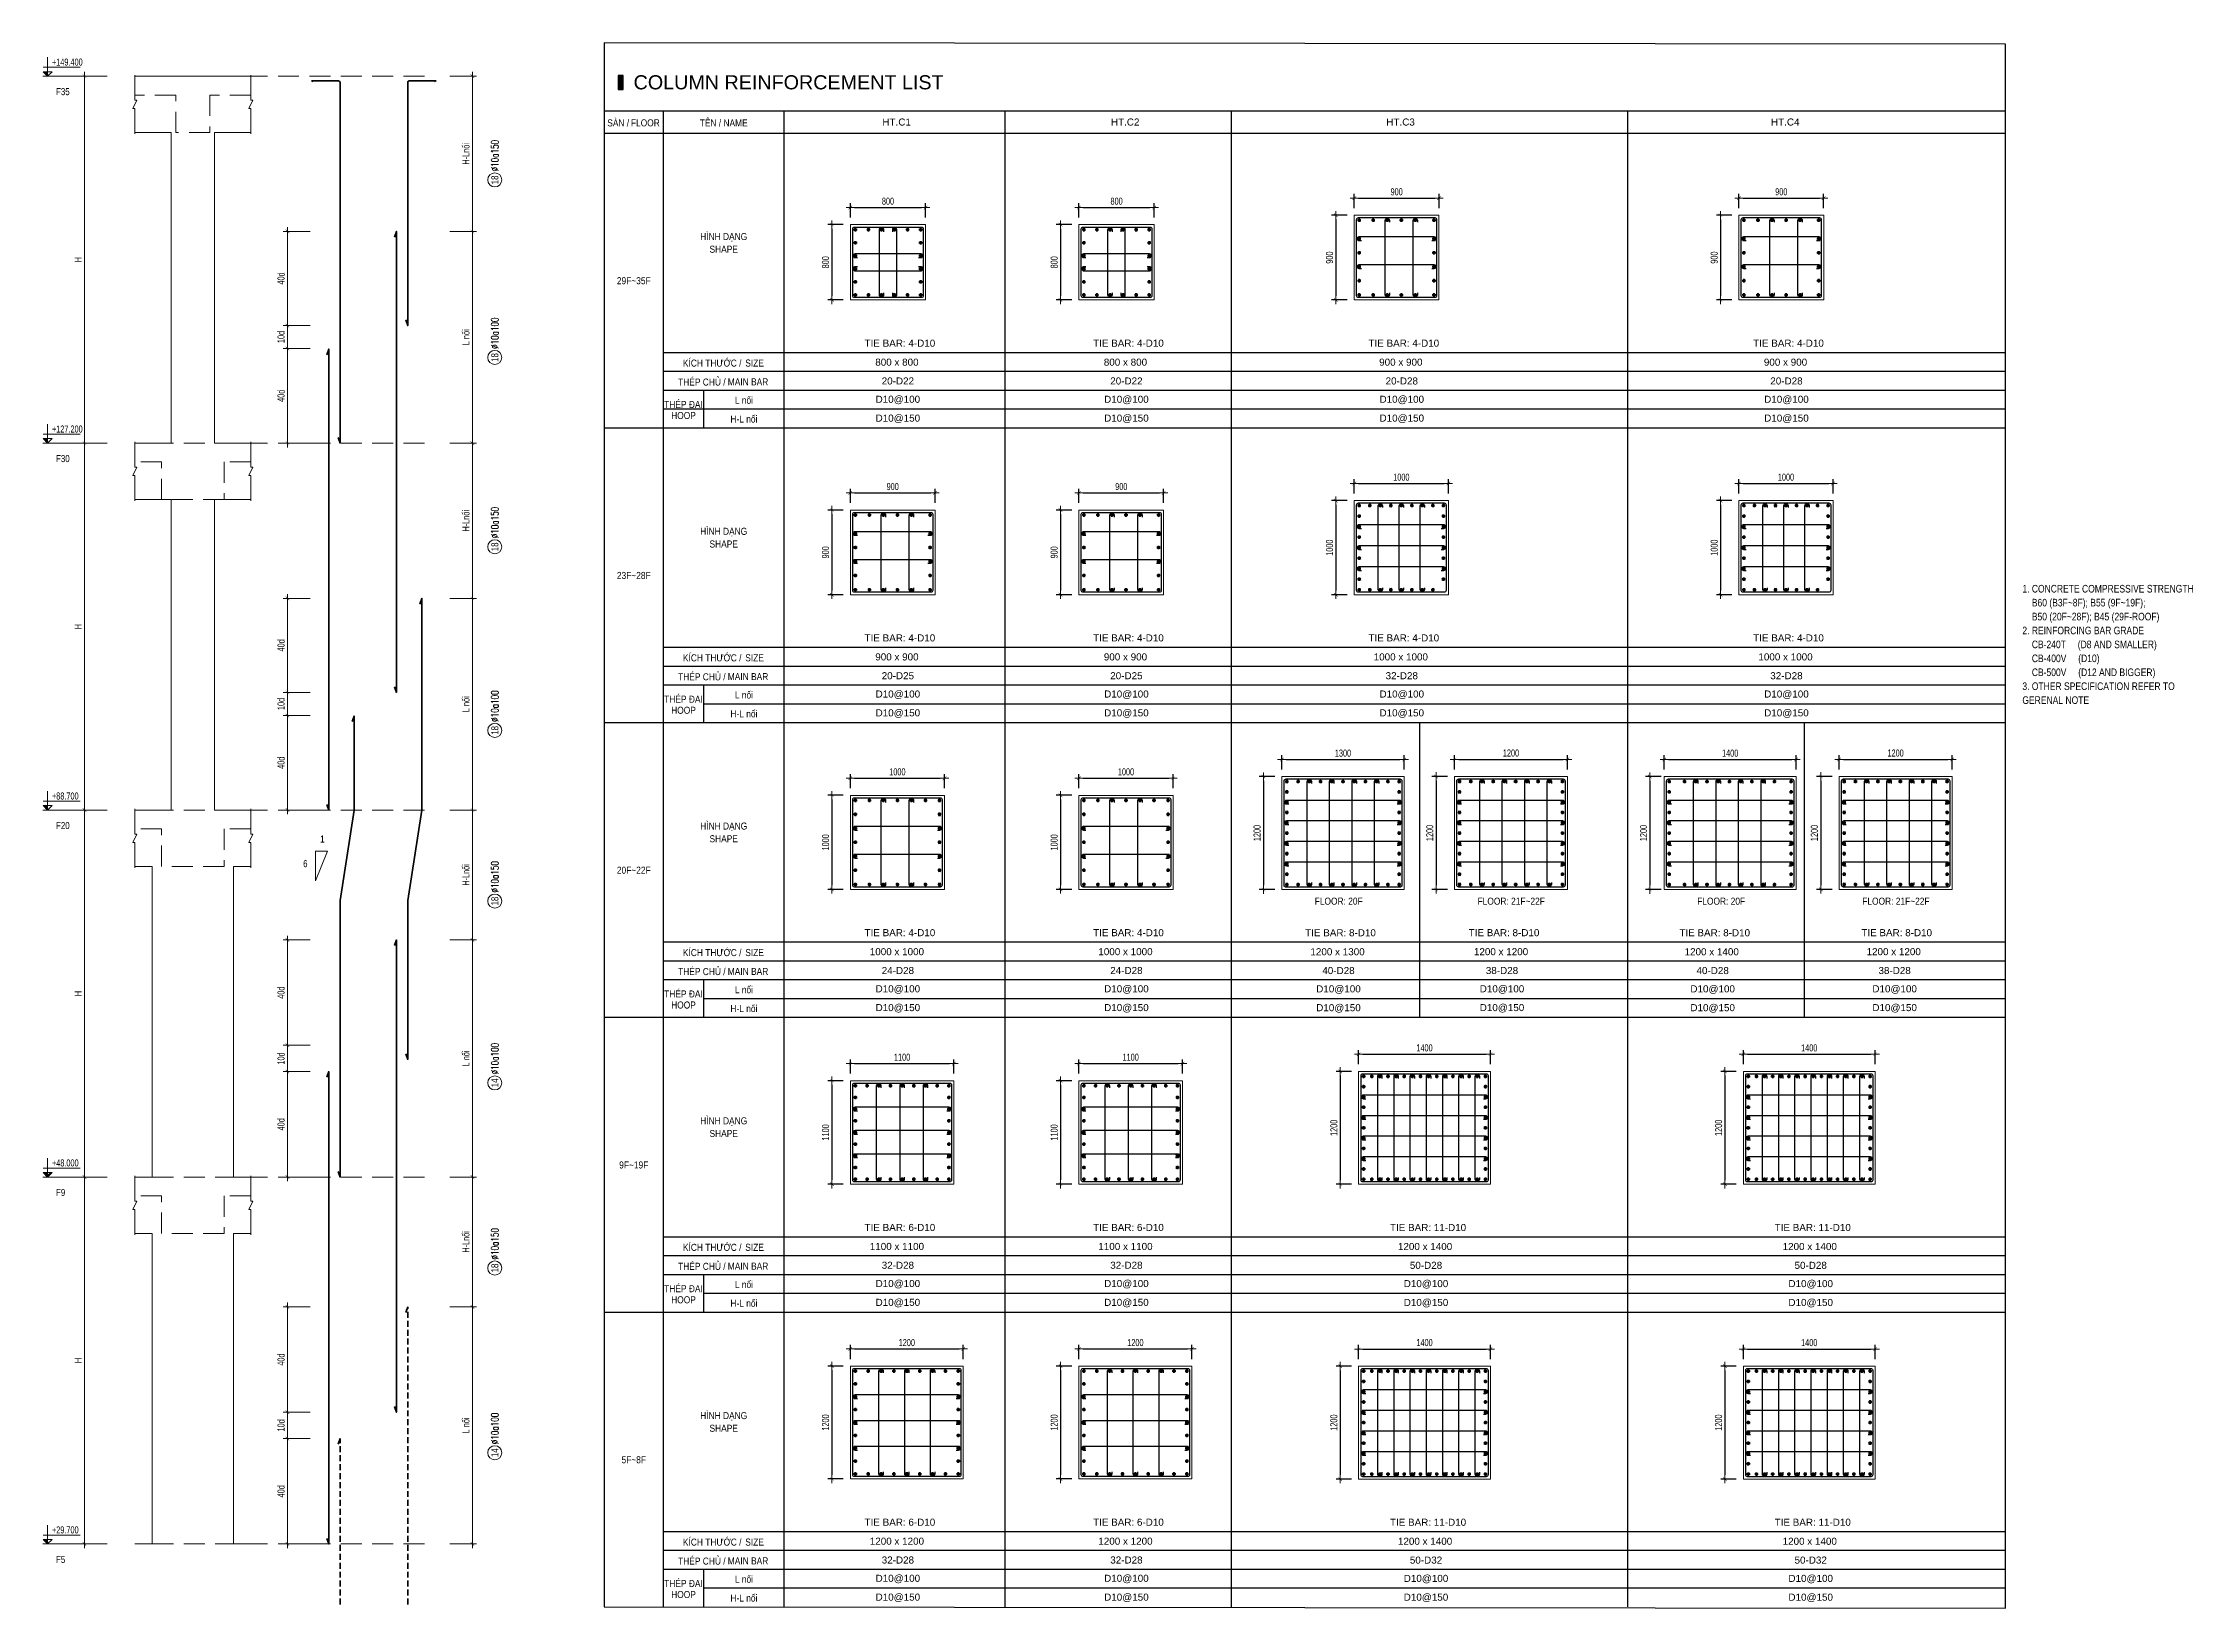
# Model space of a CAD drawing. Header units: millimetres. Extents: x 415878 to 795945, y 85573 to 378758.
# Drawn here: x 555841 to 578687, y 146750 to 163383 of the extents above; entities that cross this region are included whole.
import ezdxf
from ezdxf.enums import TextEntityAlignment as Align

# ---------------------------------------------------------------- set-up
doc = ezdxf.new("R2010")
doc.units = ezdxf.units.MM
doc.linetypes.add('HIDDEN', pattern=[9.525, 6.35, -3.175])
doc.linetypes.add('HIDDEN2', pattern=[4.7625, 3.175, -1.5875])
doc.layers.get('0').update_dxf_attribs({"lineweight": 20})
doc.layers.get('Defpoints').update_dxf_attribs({"color": 151, "lineweight": 9})
for name, color, linetype in [('2', 2, 'Continuous'), ('A-ANNO-LEAD', 4, 'Continuous'), ('TIT1', 3, 'Continuous'), ('TXT', 3, 'Continuous')]:
    doc.layers.add(name, color=color, linetype=linetype)
for name, color, linetype, lineweight in [('kata_thep chu', 4, 'Continuous', 35), ('NDC_S_ANNO', 7, 'Continuous', 20), ('NDC_S_BREAK-LINE', 1, 'Continuous', 15), ('NDC_S_CONTINUOUS', 3, 'Continuous', 20), ('NDC_S_DIM', 1, 'Continuous', 15), ('NDC_S_HIDDEN', 8, 'HIDDEN2', 13), ('NDC_S_REBAR', 4, 'Continuous', 35), ('NDC_S_TEXT SYMBOL', 7, 'Continuous', 20), ('NDC_S_THIN LINE', 8, 'Continuous', 9), ('NDC_S_VN TEXT', 7, 'Continuous', 20)]:
    doc.layers.add(name, color=color, linetype=linetype, lineweight=lineweight)
doc.styles.add('ARIAL', font='arial.ttf', dxfattribs={"width": 0.8})
doc.styles.add('NDC_ARIAL', font='arial.ttf', dxfattribs={"width": 0.85})
doc.styles.add('NDC_DIM', font='', dxfattribs={"width": 0.75})
doc.styles.add('NDC_EN TXT', font='romans.shx', dxfattribs={"width": 0.8})
doc.styles.add('NDC_VIE TXT', font='arial.ttf', dxfattribs={"width": 0.8})
doc.styles.get('NDC_DIM').set_extended_font_data('Dotum')
doc.dimstyles.new('NDC_dim_30', dxfattribs={"dimscale": 30, "dimtxt": 2.5, "dimasz": 1.5, "dimexe": 1.5, "dimexo": 2.5, "dimgap": 1, "dimtad": 1, "dimdec": 0, "dimzin": 0, "dimdsep": 46, "dimtxsty": 'NDC_DIM', "dimblk": 'DIMMARK', "dimcen": 0.09, "dimdle": 1.2, "dimclrd": 1, "dimclre": 1, "dimclrt": 3, "dimadec": 0, "dimazin": 0, "dimtfac": 1, "dimtdec": 0, "dimtix": 1, "dimtofl": 0, "dimtmove": 0, "dimatfit": 3, "dimfxl": 8, "dimfxlon": 1, "dimtolj": 1, "dimtzin": 0, "dimarcsym": 0})

msp = doc.modelspace()

# ---------------------------------------------------------------- texts
at = {"layer": 'NDC_S_VN TEXT', "style": 'NDC_ARIAL', "width": 0.85}
for s, p in [('SÀN /', (561953.2, 162542.7)), ('HÌNH DẠNG', (563074.4, 161327.1)), ('KÍCH THƯỚC /', (562952.1, 159990)), ('THÉP CHỦ /', (562842, 159790)), ('THÉP ĐAI', (562647.2, 159551.1)), ('HÌNH DẠNG', (563074.4, 158194.4)), ('KÍCH THƯỚC /', (562952.1, 156857.3)), ('THÉP CHỦ /', (562842, 156657.3)), ('THÉP ĐAI', (562647.2, 156418.4)), ('HÌNH DẠNG', (563074.4, 155061.7)), ('KÍCH THƯỚC /', (562952.1, 153724.6)), ('THÉP CHỦ /', (562842, 153524.6)), ('THÉP ĐAI', (562647.2, 153285.7)), ('HÌNH DẠNG', (563074.4, 151928.9)), ('KÍCH THƯỚC /', (562952.1, 150591.9)), ('THÉP CHỦ /', (562842, 150391.9)), ('THÉP ĐAI', (562647.2, 150153)), ('HÌNH DẠNG', (563074.4, 148796.2)), ('KÍCH THƯỚC /', (562952.1, 147459.2)), ('THÉP CHỦ /', (562842, 147259.2)), ('THÉP ĐAI', (562647.2, 147020.3))]:
    msp.add_text(s, height=75, dxfattribs=at).set_placement(p, align=Align.MIDDLE)
at = {"layer": 'TIT1', "style": 'NDC_ARIAL', "width": 0.85}
for s, p in [('FLOOR', (562241.7, 162533.9)), ('TÊN / NAME', (563074.4, 162542.7)), ('SHAPE', (563074.4, 161190.8)), ('29F~35F', (562118.5, 160856.4)), ('SIZE', (563402.5, 159981.2)), ('MAIN BAR', (563332.9, 159781.2)), ('L nối', (563289.1, 159590)), ('HOOP', (562647.2, 159423.8)), ('H-L nối', (563289.1, 159390)), ('SHAPE', (563074.4, 158058.1)), ('23F~28F', (562118.5, 157723.7)), ('SIZE', (563402.5, 156848.5)), ('MAIN BAR', (563332.9, 156648.5)), ('L nối', (563289.1, 156457.3)), ('HOOP', (562647.2, 156291.1)), ('H-L nối', (563289.1, 156257.3)), ('SHAPE', (563074.4, 154925.4)), ('20F~22F', (562118.5, 154591)), ('FLOOR: 20F', (569609, 154261.9)), ('FLOOR: 21F~22F', (571442.3, 154261.9)), ('FLOOR: 20F', (573673.1, 154261.9)), ('FLOOR: 21F~22F', (575530, 154261.9)), ('SIZE', (563402.5, 153715.8)), ('MAIN BAR', (563332.9, 153515.8)), ('L nối', (563289.1, 153324.6)), ('HOOP', (562647.2, 153158.4)), ('H-L nối', (563289.1, 153124.6)), ('SHAPE', (563074.4, 151792.7)), ('9F~19F', (562118.5, 151458.3)), ('SIZE', (563402.5, 150583.1)), ('MAIN BAR', (563332.9, 150383.1)), ('L nối', (563289.1, 150191.9)), ('HOOP', (562647.2, 150025.7)), ('H-L nối', (563289.1, 149991.9)), ('SHAPE', (563074.4, 148660)), ('5F~8F', (562118.5, 148325.6)), ('SIZE', (563402.5, 147450.4)), ('MAIN BAR', (563332.9, 147250.4)), ('HOOP', (562647.2, 146893)), ('H-L nối', (563289.1, 146859.2)), ('L nối', (563289.1, 147059.2))]:
    msp.add_text(s, height=75, dxfattribs=at).set_placement(p, align=Align.MIDDLE)
at = {"layer": 'TIT1', "color": 2, "style": 'NDC_ARIAL'}
for s, p in [('HT.C1', (564912.2, 162542.7)), ('HT.C2', (567340.7, 162542.7)), ('HT.C3', (570266.7, 162542.7)), ('HT.C4', (574354.4, 162542.7))]:
    msp.add_text(s, height=75, dxfattribs=at).set_placement(p, align=Align.MIDDLE)
at = {"layer": 'TIT1', "style": 'NDC_ARIAL'}
for s, p in [('TIE BAR: 4-D10', (564946.7, 160192.6)), ('TIE BAR: 4-D10', (567375.2, 160192.6)), ('TIE BAR: 4-D10', (570301.2, 160192.6)), ('TIE BAR: 4-D10', (574388.9, 160192.6)), ('800 x 800', (564914.9, 159990.7)), ('800 x 800', (567343.4, 159990.7)), ('900 x 900', (570269.4, 159990.7)), ('900 x 900', (574357.1, 159990.7)), ('20-D22', (564924.9, 159790.7)), ('20-D22', (567353.5, 159790.7)), ('20-D28', (570279.5, 159790.7)), ('20-D28', (574367.1, 159790.7)), ('D10@100', (564924.9, 159590.7)), ('D10@100', (567353.5, 159590.7)), ('D10@100', (570279.5, 159590.7)), ('D10@100', (574367.1, 159590.7)), ('D10@150', (564924.9, 159390.7)), ('D10@150', (567353.5, 159390.7)), ('D10@150', (570279.5, 159390.7)), ('D10@150', (574367.1, 159390.7)), ('TIE BAR: 4-D10', (564946.7, 157059.9)), ('TIE BAR: 4-D10', (567375.2, 157059.9)), ('TIE BAR: 4-D10', (570301.2, 157059.9)), ('TIE BAR: 4-D10', (574388.9, 157059.9)), ('900 x 900', (564914.9, 156858)), ('900 x 900', (567343.4, 156858)), ('1000 x 1000', (570269.4, 156858)), ('1000 x 1000', (574357.1, 156858)), ('D10@100', (564924.9, 156458)), ('20-D25', (564924.9, 156658)), ('D10@100', (567353.5, 156458)), ('20-D25', (567353.5, 156658)), ('D10@100', (570279.5, 156458)), ('32-D28', (570279.5, 156658)), ('D10@100', (574367.1, 156458)), ('32-D28', (574367.1, 156658)), ('D10@150', (564924.9, 156258)), ('D10@150', (567353.5, 156258)), ('D10@150', (570279.5, 156258)), ('D10@150', (574367.1, 156258)), ('TIE BAR: 4-D10', (564946.7, 153927.2)), ('1000 x 1000', (564914.9, 153725.3)), ('TIE BAR: 4-D10', (567375.2, 153927.2)), ('1000 x 1000', (567343.4, 153725.3)), ('TIE BAR: 8-D10', (569628.7, 153926.4)), ('1200 x 1300', (569596.9, 153724.4)), ('TIE BAR: 8-D10', (571366.1, 153927.2)), ('1200 x 1200', (571334.3, 153725.3)), ('TIE BAR: 8-D10', (573604.7, 153926.4)), ('1200 x 1400', (573572.9, 153724.4)), ('TIE BAR: 8-D10', (575538.4, 153927.2)), ('1200 x 1200', (575506.6, 153725.3)), ('24-D28', (564924.9, 153525.3)), ('24-D28', (567353.5, 153525.3)), ('40-D28', (569606.9, 153524.4)), ('38-D28', (571344.4, 153525.3)), ('40-D28', (573582.9, 153524.4)), ('38-D28', (575516.6, 153525.3)), ('D10@100', (564924.9, 153325.3)), ('D10@100', (567353.5, 153325.3)), ('D10@100', (569606.9, 153324.4)), ('D10@100', (571344.4, 153325.3)), ('D10@100', (573582.9, 153324.4)), ('D10@100', (575516.6, 153325.3)), ('D10@150', (564924.9, 153125.3)), ('D10@150', (567353.5, 153125.3)), ('D10@150', (569606.9, 153124.4)), ('D10@150', (571344.4, 153125.3)), ('D10@150', (573582.9, 153124.4)), ('D10@150', (575516.6, 153125.3)), ('TIE BAR: 6-D10', (564946.7, 150794.5)), ('TIE BAR: 6-D10', (567375.2, 150794.5)), ('TIE BAR: 11-D10', (570558.8, 150793.7)), ('TIE BAR: 11-D10', (574646.4, 150793.7)), ('1100 x 1100', (564914.9, 150592.6)), ('1100 x 1100', (567343.4, 150592.6)), ('1200 x 1400', (570527, 150591.7)), ('1200 x 1400', (574614.6, 150591.7)), ('32-D28', (564924.9, 150392.6)), ('32-D28', (567353.5, 150392.6)), ('50-D28', (570537, 150391.7)), ('50-D28', (574624.7, 150391.7)), ('D10@100', (564924.9, 150192.6)), ('D10@100', (567353.5, 150192.6)), ('D10@100', (570537, 150191.7)), ('D10@100', (574624.7, 150191.7)), ('D10@150', (564924.9, 149992.6)), ('D10@150', (567353.5, 149992.6)), ('D10@150', (570537, 149991.7)), ('D10@150', (574624.7, 149991.7)), ('TIE BAR: 6-D10', (564946.7, 147661.8)), ('TIE BAR: 6-D10', (567375.2, 147661.8)), ('TIE BAR: 11-D10', (570558.8, 147661)), ('TIE BAR: 11-D10', (574646.4, 147661)), ('1200 x 1200', (564914.9, 147459.9)), ('1200 x 1200', (567343.4, 147459.9)), ('1200 x 1400', (570527, 147459)), ('1200 x 1400', (574614.6, 147459)), ('32-D28', (564924.9, 147259.9)), ('32-D28', (567353.5, 147259.9)), ('50-D32', (570537, 147259)), ('50-D32', (574624.7, 147259)), ('D10@100', (564924.9, 147059.9)), ('D10@150', (564924.9, 146859.9)), ('D10@100', (567353.5, 147059.9)), ('D10@150', (567353.5, 146859.9)), ('D10@100', (570537, 147059)), ('D10@150', (570537, 146859)), ('D10@100', (574624.7, 147059)), ('D10@150', (574624.7, 146859))]:
    msp.add_text(s, height=75, dxfattribs=at).set_placement(p, align=Align.MIDDLE)
at = {"layer": 'TXT', "color": 3, "style": 'ARIAL'}
msp.add_text('COLUMN REINFORCEMENT LIST', height=150, dxfattribs=at).set_placement((562116.7, 162890.1))

# ---------------------------------------------------------------- blocks, each defined once
blk = doc.blocks.new('GN')
at = {"layer": 'TIT1', "insert": (0, 0), "char_height": 81, "width": 1996.3, "attachment_point": 1, "line_spacing_factor": 1.096296, "style": 'ARIAL'}
blk.add_mtext('\\A1;1. CONCRETE COMPRESSIVE STRENGTH\\P    B60 (B3F~8F); B55 (9F~19F);\\P    B50 (20F~28F); B45 (29F-ROOF)\\P2. REINFORCING BAR GRADE\\P    CB-240T     (D8 AND SMALLER)\\P    CB-400V     (D10)\\P    CB-500V     (D12 AND BIGGER)\\P3. OTHER SPECIFICATION REFER TO GERENAL NOTE ', dxfattribs=at)
blk = doc.blocks.new('DIMMARK')
at = {"layer": 'NDC_S_DIM', "color": 1}
blk.add_line((-1.5, 0), (1, 0), dxfattribs=at)
at = {"layer": 'NDC_S_DIM', "color": 2, "const_width": 0.1}
blk.add_lwpolyline([(-0.42, -0.42), (0.42, 0.42)], dxfattribs=at)
blk = doc.blocks.new('*D1098')
at = {"layer": 'Defpoints', "color": 0, "transparency": 16777216}
for p in [(260098, 51231), (260818, 51231), (260818, 47331)]:
    blk.add_point(p, dxfattribs=at)
at = {"layer": 'NDC_S_DIM', "color": 1, "lineweight": -2, "transparency": 16777216}
for p, q in [((260338, 51231), (260053, 51231)), ((260098, 47376), (260098, 51186)), ((260338, 47331), (260053, 47331))]:
    blk.add_line(p, q, dxfattribs=at)
at = {"layer": 'NDC_S_DIM', "color": 1, "lineweight": -2, "transparency": 16777216, "xscale": 45, "yscale": 45, "zscale": 45}
for p, rotation in [((260098, 51231), 90), ((260098, 47331), 270)]:
    blk.add_blockref('DIMMARK', p, dxfattribs=dict(at, rotation=rotation))
at = {"layer": 'NDC_S_DIM', "color": 3, "transparency": 16777216, "insert": (260031, 49281), "char_height": 75, "attachment_point": 5, "rotation": 90, "style": 'NDC_DIM'}
blk.add_mtext('\\A1;H', dxfattribs=at)
blk = doc.blocks.new('*D1099')
at = {"layer": 'Defpoints', "color": 0, "transparency": 16777216}
for p in [(260098, 55131), (260968, 55131), (260818, 51231)]:
    blk.add_point(p, dxfattribs=at)
at = {"layer": 'NDC_S_DIM', "color": 1, "lineweight": -2, "transparency": 16777216}
for p, q in [((260338, 55131), (260053, 55131)), ((260098, 51276), (260098, 55086)), ((260338, 51231), (260053, 51231))]:
    blk.add_line(p, q, dxfattribs=at)
at = {"layer": 'NDC_S_DIM', "color": 1, "lineweight": -2, "transparency": 16777216, "xscale": 45, "yscale": 45, "zscale": 45}
for p, rotation in [((260098, 55131), 90), ((260098, 51231), 270)]:
    blk.add_blockref('DIMMARK', p, dxfattribs=dict(at, rotation=rotation))
at = {"layer": 'NDC_S_DIM', "color": 3, "transparency": 16777216, "insert": (260031, 53181), "char_height": 75, "attachment_point": 5, "rotation": 90, "style": 'NDC_DIM'}
blk.add_mtext('\\A1;H', dxfattribs=at)
blk = doc.blocks.new('*D1100')
at = {"layer": 'Defpoints', "color": 0, "transparency": 16777216}
for p in [(260098, 59031), (261018, 59031), (261018, 55131)]:
    blk.add_point(p, dxfattribs=at)
at = {"layer": 'NDC_S_DIM', "color": 1, "lineweight": -2, "transparency": 16777216}
for p, q in [((260338, 59031), (260053, 59031)), ((260098, 55176), (260098, 58986)), ((260338, 55131), (260053, 55131))]:
    blk.add_line(p, q, dxfattribs=at)
at = {"layer": 'NDC_S_DIM', "color": 1, "lineweight": -2, "transparency": 16777216, "xscale": 45, "yscale": 45, "zscale": 45}
for p, rotation in [((260098, 59031), 90), ((260098, 55131), 270)]:
    blk.add_blockref('DIMMARK', p, dxfattribs=dict(at, rotation=rotation))
at = {"layer": 'NDC_S_DIM', "color": 3, "transparency": 16777216, "insert": (260031, 57081), "char_height": 75, "attachment_point": 5, "rotation": 90, "style": 'NDC_DIM'}
blk.add_mtext('\\A1;H', dxfattribs=at)
blk = doc.blocks.new('*D1101')
at = {"layer": 'Defpoints', "color": 0, "transparency": 16777216}
for p in [(260098, 62931), (261018, 62931), (261018, 59031)]:
    blk.add_point(p, dxfattribs=at)
at = {"layer": 'NDC_S_DIM', "color": 1, "lineweight": -2, "transparency": 16777216}
for p, q in [((260338, 62931), (260053, 62931)), ((260098, 59076), (260098, 62886)), ((260338, 59031), (260053, 59031))]:
    blk.add_line(p, q, dxfattribs=at)
at = {"layer": 'NDC_S_DIM', "color": 1, "lineweight": -2, "transparency": 16777216, "xscale": 45, "yscale": 45, "zscale": 45}
for p, rotation in [((260098, 62931), 90), ((260098, 59031), 270)]:
    blk.add_blockref('DIMMARK', p, dxfattribs=dict(at, rotation=rotation))
at = {"layer": 'NDC_S_DIM', "color": 3, "transparency": 16777216, "insert": (260031, 60981), "char_height": 75, "attachment_point": 5, "rotation": 90, "style": 'NDC_DIM'}
blk.add_mtext('\\A1;H', dxfattribs=at)
blk = doc.blocks.new('*D1102')
at = {"layer": 'Defpoints', "color": 0, "ltscale": 0.005, "transparency": 16777216}
for p in [(262255, 48451, 0), (262693, 48451), (262693, 47331)]:
    blk.add_point(p, dxfattribs=at)
at = {"layer": 'NDC_S_DIM', "color": 1, "lineweight": -2, "ltscale": 0.005, "transparency": 16777216}
for p, q in [((262495, 48451, 0), (262210, 48451, 0)), ((262255, 47376, 0), (262255, 48406, 0)), ((262495, 47331, 0), (262210, 47331, 0))]:
    blk.add_line(p, q, dxfattribs=at)
at = {"layer": 'NDC_S_DIM', "color": 1, "lineweight": -2, "ltscale": 0.005, "transparency": 16777216, "xscale": 45, "yscale": 45, "zscale": 45}
for p, rotation in [((262255, 48451, 0), 90), ((262255, 47331, 0), 270)]:
    blk.add_blockref('DIMMARK', p, dxfattribs=dict(at, rotation=rotation))
at = {"layer": 'NDC_S_DIM', "color": 3, "ltscale": 0.005, "transparency": 16777216, "insert": (262187, 47891, 0), "char_height": 75, "attachment_point": 5, "rotation": 90, "style": 'NDC_DIM'}
blk.add_mtext('\\A1;40d', dxfattribs=at)
blk = doc.blocks.new('*D1103')
at = {"layer": 'Defpoints', "color": 0, "ltscale": 0.005, "transparency": 16777216}
for p in [(262255, 48731), (262693, 48731), (262693, 48451)]:
    blk.add_point(p, dxfattribs=at)
at = {"layer": 'NDC_S_DIM', "color": 1, "lineweight": -2, "ltscale": 0.005, "transparency": 16777216}
for p, q in [((262495, 48731), (262210, 48731)), ((262255, 48496), (262255, 48686)), ((262495, 48451), (262210, 48451))]:
    blk.add_line(p, q, dxfattribs=at)
at = {"layer": 'NDC_S_DIM', "color": 1, "lineweight": -2, "ltscale": 0.005, "transparency": 16777216, "xscale": 45, "yscale": 45, "zscale": 45}
for p, rotation in [((262255, 48731), 90), ((262255, 48451), 270)]:
    blk.add_blockref('DIMMARK', p, dxfattribs=dict(at, rotation=rotation))
at = {"layer": 'NDC_S_DIM', "color": 3, "ltscale": 0.005, "transparency": 16777216, "insert": (262187, 48591), "char_height": 75, "attachment_point": 5, "rotation": 90, "style": 'NDC_DIM'}
blk.add_mtext('\\A1;10d', dxfattribs=at)
blk = doc.blocks.new('*D1104')
at = {"layer": 'Defpoints', "color": 0, "ltscale": 0.005, "transparency": 16777216}
for p in [(262255, 49851), (262693, 49851), (262693, 48731)]:
    blk.add_point(p, dxfattribs=at)
at = {"layer": 'NDC_S_DIM', "color": 1, "lineweight": -2, "ltscale": 0.005, "transparency": 16777216}
for p, q in [((262495, 49851), (262210, 49851)), ((262255, 48776), (262255, 49806)), ((262495, 48731), (262210, 48731))]:
    blk.add_line(p, q, dxfattribs=at)
at = {"layer": 'NDC_S_DIM', "color": 1, "lineweight": -2, "ltscale": 0.005, "transparency": 16777216, "xscale": 45, "yscale": 45, "zscale": 45}
for p, rotation in [((262255, 49851), 90), ((262255, 48731), 270)]:
    blk.add_blockref('DIMMARK', p, dxfattribs=dict(at, rotation=rotation))
at = {"layer": 'NDC_S_DIM', "color": 3, "ltscale": 0.005, "transparency": 16777216, "insert": (262187, 49291), "char_height": 75, "attachment_point": 5, "rotation": 90, "style": 'NDC_DIM'}
blk.add_mtext('\\A1;40d', dxfattribs=at)
blk = doc.blocks.new('*D1105')
at = {"layer": 'Defpoints', "color": 0, "ltscale": 0.005, "transparency": 16777216}
for p in [(262255, 56136, 0), (262693, 56136), (262693, 55131)]:
    blk.add_point(p, dxfattribs=at)
at = {"layer": 'NDC_S_DIM', "color": 1, "lineweight": -2, "ltscale": 0.005, "transparency": 16777216}
for p, q in [((262495, 56136, 0), (262210, 56136, 0)), ((262255, 55176, 0), (262255, 56091, 0)), ((262495, 55131, 0), (262210, 55131, 0))]:
    blk.add_line(p, q, dxfattribs=at)
at = {"layer": 'NDC_S_DIM', "color": 1, "lineweight": -2, "ltscale": 0.005, "transparency": 16777216, "xscale": 45, "yscale": 45, "zscale": 45}
for p, rotation in [((262255, 56136, 0), 90), ((262255, 55131, 0), 270)]:
    blk.add_blockref('DIMMARK', p, dxfattribs=dict(at, rotation=rotation))
at = {"layer": 'NDC_S_DIM', "color": 3, "ltscale": 0.005, "transparency": 16777216, "insert": (262187, 55634, 0), "char_height": 75, "attachment_point": 5, "rotation": 90, "style": 'NDC_DIM'}
blk.add_mtext('\\A1;40d', dxfattribs=at)
blk = doc.blocks.new('*D1106')
at = {"layer": 'Defpoints', "color": 0, "ltscale": 0.005, "transparency": 16777216}
for p in [(262255, 56381), (262693, 56381), (262693, 56136)]:
    blk.add_point(p, dxfattribs=at)
at = {"layer": 'NDC_S_DIM', "color": 1, "lineweight": -2, "ltscale": 0.005, "transparency": 16777216}
for p, q in [((262495, 56381), (262210, 56381)), ((262255, 56181), (262255, 56336)), ((262495, 56136), (262210, 56136))]:
    blk.add_line(p, q, dxfattribs=at)
at = {"layer": 'NDC_S_DIM', "color": 1, "lineweight": -2, "ltscale": 0.005, "transparency": 16777216, "xscale": 45, "yscale": 45, "zscale": 45}
for p, rotation in [((262255, 56381), 90), ((262255, 56136), 270)]:
    blk.add_blockref('DIMMARK', p, dxfattribs=dict(at, rotation=rotation))
at = {"layer": 'NDC_S_DIM', "color": 3, "ltscale": 0.005, "transparency": 16777216, "insert": (262187, 56259), "char_height": 75, "attachment_point": 5, "rotation": 90, "style": 'NDC_DIM'}
blk.add_mtext('\\A1;10d', dxfattribs=at)
blk = doc.blocks.new('*D1107')
at = {"layer": 'Defpoints', "color": 0, "ltscale": 0.005, "transparency": 16777216}
for p in [(262255, 57381), (262693, 57381), (262693, 56381)]:
    blk.add_point(p, dxfattribs=at)
at = {"layer": 'NDC_S_DIM', "color": 1, "lineweight": -2, "ltscale": 0.005, "transparency": 16777216}
for p, q in [((262495, 57381), (262210, 57381)), ((262255, 56426), (262255, 57336)), ((262495, 56381), (262210, 56381))]:
    blk.add_line(p, q, dxfattribs=at)
at = {"layer": 'NDC_S_DIM', "color": 1, "lineweight": -2, "ltscale": 0.005, "transparency": 16777216, "xscale": 45, "yscale": 45, "zscale": 45}
for p, rotation in [((262255, 57381), 90), ((262255, 56381), 270)]:
    blk.add_blockref('DIMMARK', p, dxfattribs=dict(at, rotation=rotation))
at = {"layer": 'NDC_S_DIM', "color": 3, "ltscale": 0.005, "transparency": 16777216, "insert": (262187, 56881), "char_height": 75, "attachment_point": 5, "rotation": 90, "style": 'NDC_DIM'}
blk.add_mtext('\\A1;40d', dxfattribs=at)
blk = doc.blocks.new('*D1108')
at = {"layer": 'Defpoints', "color": 0, "ltscale": 0.005, "transparency": 16777216}
for p in [(262255, 60036, 0), (262693, 60036), (262693, 59031)]:
    blk.add_point(p, dxfattribs=at)
at = {"layer": 'NDC_S_DIM', "color": 1, "lineweight": -2, "ltscale": 0.005, "transparency": 16777216}
for p, q in [((262495, 60036, 0), (262210, 60036, 0)), ((262255, 59076, 0), (262255, 59991, 0)), ((262495, 59031, 0), (262210, 59031, 0))]:
    blk.add_line(p, q, dxfattribs=at)
at = {"layer": 'NDC_S_DIM', "color": 1, "lineweight": -2, "ltscale": 0.005, "transparency": 16777216, "xscale": 45, "yscale": 45, "zscale": 45}
for p, rotation in [((262255, 60036, 0), 90), ((262255, 59031, 0), 270)]:
    blk.add_blockref('DIMMARK', p, dxfattribs=dict(at, rotation=rotation))
at = {"layer": 'NDC_S_DIM', "color": 3, "ltscale": 0.005, "transparency": 16777216, "insert": (262187, 59534, 0), "char_height": 75, "attachment_point": 5, "rotation": 90, "style": 'NDC_DIM'}
blk.add_mtext('\\A1;40d', dxfattribs=at)
blk = doc.blocks.new('*D1109')
at = {"layer": 'Defpoints', "color": 0, "ltscale": 0.005, "transparency": 16777216}
for p in [(262255, 60281), (262693, 60281), (262693, 60036)]:
    blk.add_point(p, dxfattribs=at)
at = {"layer": 'NDC_S_DIM', "color": 1, "lineweight": -2, "ltscale": 0.005, "transparency": 16777216}
for p, q in [((262495, 60281), (262210, 60281)), ((262255, 60081), (262255, 60236)), ((262495, 60036), (262210, 60036))]:
    blk.add_line(p, q, dxfattribs=at)
at = {"layer": 'NDC_S_DIM', "color": 1, "lineweight": -2, "ltscale": 0.005, "transparency": 16777216, "xscale": 45, "yscale": 45, "zscale": 45}
for p, rotation in [((262255, 60281), 90), ((262255, 60036), 270)]:
    blk.add_blockref('DIMMARK', p, dxfattribs=dict(at, rotation=rotation))
at = {"layer": 'NDC_S_DIM', "color": 3, "ltscale": 0.005, "transparency": 16777216, "insert": (262187, 60159), "char_height": 75, "attachment_point": 5, "rotation": 90, "style": 'NDC_DIM'}
blk.add_mtext('\\A1;10d', dxfattribs=at)
blk = doc.blocks.new('*D1110')
at = {"layer": 'Defpoints', "color": 0, "ltscale": 0.005, "transparency": 16777216}
for p in [(262255, 61281), (262693, 61281), (262693, 60281)]:
    blk.add_point(p, dxfattribs=at)
at = {"layer": 'NDC_S_DIM', "color": 1, "lineweight": -2, "ltscale": 0.005, "transparency": 16777216}
for p, q in [((262495, 61281), (262210, 61281)), ((262255, 60326), (262255, 61236)), ((262495, 60281), (262210, 60281))]:
    blk.add_line(p, q, dxfattribs=at)
at = {"layer": 'NDC_S_DIM', "color": 1, "lineweight": -2, "ltscale": 0.005, "transparency": 16777216, "xscale": 45, "yscale": 45, "zscale": 45}
for p, rotation in [((262255, 61281), 90), ((262255, 60281), 270)]:
    blk.add_blockref('DIMMARK', p, dxfattribs=dict(at, rotation=rotation))
at = {"layer": 'NDC_S_DIM', "color": 3, "ltscale": 0.005, "transparency": 16777216, "insert": (262187, 60781), "char_height": 75, "attachment_point": 5, "rotation": 90, "style": 'NDC_DIM'}
blk.add_mtext('\\A1;40d', dxfattribs=at)
blk = doc.blocks.new('*D1111')
at = {"layer": 'Defpoints', "color": 0, "ltscale": 70, "transparency": 16777216}
for p in [(263533, 49851), (264220, 49851), (263821, 47331)]:
    blk.add_point(p, dxfattribs=at)
at = {"layer": 'NDC_S_DIM', "color": 1, "lineweight": -2, "ltscale": 70, "transparency": 16777216}
for p, q in [((263980, 49851), (264265, 49851)), ((264220, 47376), (264220, 49806)), ((263980, 47331), (264265, 47331))]:
    blk.add_line(p, q, dxfattribs=at)
at = {"layer": 'NDC_S_DIM', "color": 1, "lineweight": -2, "ltscale": 70, "transparency": 16777216, "xscale": 45, "yscale": 45, "zscale": 45}
for p, rotation in [((264220, 49851), 90), ((264220, 47331), 270)]:
    blk.add_blockref('DIMMARK', p, dxfattribs=dict(at, rotation=rotation))
at = {"layer": 'NDC_S_DIM', "color": 3, "ltscale": 70, "transparency": 16777216, "insert": (264152, 48591), "char_height": 75, "attachment_point": 5, "rotation": 90, "style": 'NDC_DIM'}
blk.add_mtext('\\A1;L nối', dxfattribs=at)
blk = doc.blocks.new('*D1112')
at = {"layer": 'Defpoints', "color": 0, "ltscale": 70, "transparency": 16777216}
for p in [(263413, 53751), (264220, 53751), (263821, 51231)]:
    blk.add_point(p, dxfattribs=at)
at = {"layer": 'NDC_S_DIM', "color": 1, "lineweight": -2, "ltscale": 70, "transparency": 16777216}
for p, q in [((263980, 53751), (264265, 53751)), ((264220, 51276), (264220, 53706)), ((263980, 51231), (264265, 51231))]:
    blk.add_line(p, q, dxfattribs=at)
at = {"layer": 'NDC_S_DIM', "color": 1, "lineweight": -2, "ltscale": 70, "transparency": 16777216, "xscale": 45, "yscale": 45, "zscale": 45}
for p, rotation in [((264220, 53751), 90), ((264220, 51231), 270)]:
    blk.add_blockref('DIMMARK', p, dxfattribs=dict(at, rotation=rotation))
at = {"layer": 'NDC_S_DIM', "color": 3, "ltscale": 70, "transparency": 16777216, "insert": (264152, 52491), "char_height": 75, "attachment_point": 5, "rotation": 90, "style": 'NDC_DIM'}
blk.add_mtext('\\A1;L nối', dxfattribs=at)
blk = doc.blocks.new('*D1113')
at = {"layer": 'Defpoints', "color": 0, "ltscale": 70, "transparency": 16777216}
for p in [(263683, 57381), (264220, 57381), (263821, 55131)]:
    blk.add_point(p, dxfattribs=at)
at = {"layer": 'NDC_S_DIM', "color": 1, "lineweight": -2, "ltscale": 70, "transparency": 16777216}
for p, q in [((263980, 57381), (264265, 57381)), ((264220, 55176), (264220, 57336)), ((263980, 55131), (264265, 55131))]:
    blk.add_line(p, q, dxfattribs=at)
at = {"layer": 'NDC_S_DIM', "color": 1, "lineweight": -2, "ltscale": 70, "transparency": 16777216, "xscale": 45, "yscale": 45, "zscale": 45}
for p, rotation in [((264220, 57381), 90), ((264220, 55131), 270)]:
    blk.add_blockref('DIMMARK', p, dxfattribs=dict(at, rotation=rotation))
at = {"layer": 'NDC_S_DIM', "color": 3, "ltscale": 70, "transparency": 16777216, "insert": (264152, 56256), "char_height": 75, "attachment_point": 5, "rotation": 90, "style": 'NDC_DIM'}
blk.add_mtext('\\A1;L nối', dxfattribs=at)
blk = doc.blocks.new('*D1114')
at = {"layer": 'Defpoints', "color": 0, "ltscale": 70, "transparency": 16777216}
for p in [(263413, 61281), (264220, 61281), (263821, 59031)]:
    blk.add_point(p, dxfattribs=at)
at = {"layer": 'NDC_S_DIM', "color": 1, "lineweight": -2, "ltscale": 70, "transparency": 16777216}
for p, q in [((263980, 61281), (264265, 61281)), ((264220, 59076), (264220, 61236)), ((263980, 59031), (264265, 59031))]:
    blk.add_line(p, q, dxfattribs=at)
at = {"layer": 'NDC_S_DIM', "color": 1, "lineweight": -2, "ltscale": 70, "transparency": 16777216, "xscale": 45, "yscale": 45, "zscale": 45}
for p, rotation in [((264220, 61281), 90), ((264220, 59031), 270)]:
    blk.add_blockref('DIMMARK', p, dxfattribs=dict(at, rotation=rotation))
at = {"layer": 'NDC_S_DIM', "color": 3, "ltscale": 70, "transparency": 16777216, "insert": (264152, 60156), "char_height": 75, "attachment_point": 5, "rotation": 90, "style": 'NDC_DIM'}
blk.add_mtext('\\A1;L nối', dxfattribs=at)
blk = doc.blocks.new('*U1068')
blk.add_circle((-2.5, 0), 2.5)
at = {"layer": 'NDC_S_VN TEXT', "color": 7, "style": 'ARIAL', "width": 0.8}
blk.add_attdef('SH2', text='', height=2.5, dxfattribs=at).set_placement((-2.5, 0), align=Align.MIDDLE)
at = {"layer": 'NDC_S_VN TEXT', "color": 3, "style": 'NDC_EN TXT', "width": 0.75}
blk.add_attdef('DKKC1', (0.5, -1.25), '', height=2.5, dxfattribs=at)
blk = doc.blocks.new('*U1071')
blk.add_circle((-2.5, 0), 2.5)
at = {"layer": 'NDC_S_VN TEXT', "color": 7, "style": 'ARIAL', "width": 0.8}
blk.add_attdef('SH2', text='', height=2.5, dxfattribs=at).set_placement((-2.5, 0), align=Align.MIDDLE)
at = {"layer": 'NDC_S_VN TEXT', "color": 3, "style": 'NDC_EN TXT', "width": 0.75}
blk.add_attdef('DKKC1', (0.5, -1.25), '', height=2.5, dxfattribs=at)
blk = doc.blocks.new('*U1072')
blk.add_circle((-2.5, 0), 2.5)
at = {"layer": 'NDC_S_VN TEXT', "color": 7, "style": 'ARIAL', "width": 0.8}
blk.add_attdef('SH2', text='', height=2.5, dxfattribs=at).set_placement((-2.5, 0), align=Align.MIDDLE)
at = {"layer": 'NDC_S_VN TEXT', "color": 3, "style": 'NDC_EN TXT', "width": 0.75}
blk.add_attdef('DKKC1', (0.5, -1.25), '', height=2.5, dxfattribs=at)
blk = doc.blocks.new('*U1073')
blk.add_circle((-2.5, 0), 2.5)
at = {"layer": 'NDC_S_VN TEXT', "color": 7, "style": 'ARIAL', "width": 0.8}
blk.add_attdef('SH2', text='', height=2.5, dxfattribs=at).set_placement((-2.5, 0), align=Align.MIDDLE)
at = {"layer": 'NDC_S_VN TEXT', "color": 3, "style": 'NDC_EN TXT', "width": 0.75}
blk.add_attdef('DKKC1', (0.5, -1.25), '', height=2.5, dxfattribs=at)
blk = doc.blocks.new('CD')
at = {"layer": 'NDC_S_ANNO'}
blk.add_hatch(color=3, dxfattribs=at).paths.add_polyline_path([(0, 160), (-161, 160), (0, 0)])
at = {"layer": 'NDC_S_ANNO', "ltscale": 50}
h = blk.add_hatch(dxfattribs=at)
h.set_pattern_fill('ANSI31', color=256, scale=140.6, style=0)
h.paths.add_polyline_path([(0, 160), (0, 0), (161, 160)])
for p, q in [((1156, 0), (-164, 0)), ((-159, 314), (1147, 314))]:
    blk.add_line(p, q, dxfattribs=at)
for points in [[(0, 0), (-161, 160), (0, 160)], [(0, 669), (0, 0)], [(0, 0), (161, 160), (0, 160)]]:
    blk.add_lwpolyline(points, dxfattribs=at)
at = {"layer": 'NDC_S_TEXT SYMBOL', "color": 3, "style": 'NDC_DIM', "width": 0.7}
blk.add_attdef('COT', (154, 375), '', height=250, dxfattribs=at)
blk = doc.blocks.new('*D1091')
at = {"layer": 'Defpoints', "color": 0, "ltscale": 0.005, "transparency": 16777216}
for p in [(262255, 52351, 0), (262693, 52351), (262693, 51231)]:
    blk.add_point(p, dxfattribs=at)
at = {"layer": 'NDC_S_DIM', "color": 1, "lineweight": -2, "ltscale": 0.005, "transparency": 16777216}
for p, q in [((262495, 52351, 0), (262210, 52351, 0)), ((262255, 51276, 0), (262255, 52306, 0)), ((262495, 51231, 0), (262210, 51231, 0))]:
    blk.add_line(p, q, dxfattribs=at)
at = {"layer": 'NDC_S_DIM', "color": 1, "lineweight": -2, "ltscale": 0.005, "transparency": 16777216, "xscale": 45, "yscale": 45, "zscale": 45}
for p, rotation in [((262255, 52351, 0), 90), ((262255, 51231, 0), 270)]:
    blk.add_blockref('DIMMARK', p, dxfattribs=dict(at, rotation=rotation))
at = {"layer": 'NDC_S_DIM', "color": 3, "ltscale": 0.005, "transparency": 16777216, "insert": (262187, 51791, 0), "char_height": 75, "attachment_point": 5, "rotation": 90, "style": 'NDC_DIM'}
blk.add_mtext('\\A1;40d', dxfattribs=at)
blk = doc.blocks.new('*D1092')
at = {"layer": 'Defpoints', "color": 0, "ltscale": 0.005, "transparency": 16777216}
for p in [(262255, 52631), (262693, 52631), (262693, 52351)]:
    blk.add_point(p, dxfattribs=at)
at = {"layer": 'NDC_S_DIM', "color": 1, "lineweight": -2, "ltscale": 0.005, "transparency": 16777216}
for p, q in [((262495, 52631), (262210, 52631)), ((262255, 52396), (262255, 52586)), ((262495, 52351), (262210, 52351))]:
    blk.add_line(p, q, dxfattribs=at)
at = {"layer": 'NDC_S_DIM', "color": 1, "lineweight": -2, "ltscale": 0.005, "transparency": 16777216, "xscale": 45, "yscale": 45, "zscale": 45}
for p, rotation in [((262255, 52631), 90), ((262255, 52351), 270)]:
    blk.add_blockref('DIMMARK', p, dxfattribs=dict(at, rotation=rotation))
at = {"layer": 'NDC_S_DIM', "color": 3, "ltscale": 0.005, "transparency": 16777216, "insert": (262187, 52491), "char_height": 75, "attachment_point": 5, "rotation": 90, "style": 'NDC_DIM'}
blk.add_mtext('\\A1;10d', dxfattribs=at)
blk = doc.blocks.new('*D1093')
at = {"layer": 'Defpoints', "color": 0, "ltscale": 0.005, "transparency": 16777216}
for p in [(262255, 53751), (262693, 53751), (262693, 52631)]:
    blk.add_point(p, dxfattribs=at)
at = {"layer": 'NDC_S_DIM', "color": 1, "lineweight": -2, "ltscale": 0.005, "transparency": 16777216}
for p, q in [((262495, 53751), (262210, 53751)), ((262255, 52676), (262255, 53706)), ((262495, 52631), (262210, 52631))]:
    blk.add_line(p, q, dxfattribs=at)
at = {"layer": 'NDC_S_DIM', "color": 1, "lineweight": -2, "ltscale": 0.005, "transparency": 16777216, "xscale": 45, "yscale": 45, "zscale": 45}
for p, rotation in [((262255, 53751), 90), ((262255, 52631), 270)]:
    blk.add_blockref('DIMMARK', p, dxfattribs=dict(at, rotation=rotation))
at = {"layer": 'NDC_S_DIM', "color": 3, "ltscale": 0.005, "transparency": 16777216, "insert": (262187, 53191), "char_height": 75, "attachment_point": 5, "rotation": 90, "style": 'NDC_DIM'}
blk.add_mtext('\\A1;40d', dxfattribs=at)
blk = doc.blocks.new('*D1094')
at = {"layer": 'Defpoints', "color": 0, "ltscale": 40, "transparency": 16777216}
for p in [(263821, 51231), (264220, 51231), (263533, 49851)]:
    blk.add_point(p, dxfattribs=at)
at = {"layer": 'NDC_S_DIM', "color": 1, "lineweight": -2, "ltscale": 40, "transparency": 16777216}
for p, q in [((263980, 51231), (264265, 51231)), ((264220, 49896), (264220, 51186)), ((263980, 49851), (264265, 49851))]:
    blk.add_line(p, q, dxfattribs=at)
at = {"layer": 'NDC_S_DIM', "color": 1, "lineweight": -2, "ltscale": 40, "transparency": 16777216, "xscale": 45, "yscale": 45, "zscale": 45}
for p, rotation in [((264220, 51231), 90), ((264220, 49851), 270)]:
    blk.add_blockref('DIMMARK', p, dxfattribs=dict(at, rotation=rotation))
at = {"layer": 'NDC_S_DIM', "color": 3, "ltscale": 40, "transparency": 16777216, "insert": (264152, 50541), "char_height": 75, "attachment_point": 5, "rotation": 90, "style": 'NDC_DIM'}
blk.add_mtext('\\A1;H-Lnối', dxfattribs=at)
blk = doc.blocks.new('*D1095')
at = {"layer": 'Defpoints', "color": 0, "ltscale": 40, "transparency": 16777216}
for p in [(263821, 55131), (264220, 55131), (263413, 53751)]:
    blk.add_point(p, dxfattribs=at)
at = {"layer": 'NDC_S_DIM', "color": 1, "lineweight": -2, "ltscale": 40, "transparency": 16777216}
for p, q in [((263980, 55131), (264265, 55131)), ((264220, 53796), (264220, 55086)), ((263980, 53751), (264265, 53751))]:
    blk.add_line(p, q, dxfattribs=at)
at = {"layer": 'NDC_S_DIM', "color": 1, "lineweight": -2, "ltscale": 40, "transparency": 16777216, "xscale": 45, "yscale": 45, "zscale": 45}
for p, rotation in [((264220, 55131), 90), ((264220, 53751), 270)]:
    blk.add_blockref('DIMMARK', p, dxfattribs=dict(at, rotation=rotation))
at = {"layer": 'NDC_S_DIM', "color": 3, "ltscale": 40, "transparency": 16777216, "insert": (264152, 54441), "char_height": 75, "attachment_point": 5, "rotation": 90, "style": 'NDC_DIM'}
blk.add_mtext('\\A1;H-Lnối', dxfattribs=at)
blk = doc.blocks.new('*D1096')
at = {"layer": 'Defpoints', "color": 0, "ltscale": 40, "transparency": 16777216}
for p in [(263413, 59031), (264220, 59031), (263683, 57381)]:
    blk.add_point(p, dxfattribs=at)
at = {"layer": 'NDC_S_DIM', "color": 1, "lineweight": -2, "ltscale": 40, "transparency": 16777216}
for p, q in [((263980, 59031), (264265, 59031)), ((264220, 57426), (264220, 58986)), ((263980, 57381), (264265, 57381))]:
    blk.add_line(p, q, dxfattribs=at)
at = {"layer": 'NDC_S_DIM', "color": 1, "lineweight": -2, "ltscale": 40, "transparency": 16777216, "xscale": 45, "yscale": 45, "zscale": 45}
for p, rotation in [((264220, 59031), 90), ((264220, 57381), 270)]:
    blk.add_blockref('DIMMARK', p, dxfattribs=dict(at, rotation=rotation))
at = {"layer": 'NDC_S_DIM', "color": 3, "ltscale": 40, "transparency": 16777216, "insert": (264152, 58206), "char_height": 75, "attachment_point": 5, "rotation": 90, "style": 'NDC_DIM'}
blk.add_mtext('\\A1;H-Lnối', dxfattribs=at)
blk = doc.blocks.new('*D1097')
at = {"layer": 'Defpoints', "color": 0, "ltscale": 40, "transparency": 16777216}
for p in [(263884, 62931), (264220, 62931), (263413, 61281)]:
    blk.add_point(p, dxfattribs=at)
at = {"layer": 'NDC_S_DIM', "color": 1, "lineweight": -2, "ltscale": 40, "transparency": 16777216}
for p, q in [((263980, 62931), (264265, 62931)), ((264220, 61326), (264220, 62886)), ((263980, 61281), (264265, 61281))]:
    blk.add_line(p, q, dxfattribs=at)
at = {"layer": 'NDC_S_DIM', "color": 1, "lineweight": -2, "ltscale": 40, "transparency": 16777216, "xscale": 45, "yscale": 45, "zscale": 45}
for p, rotation in [((264220, 62931), 90), ((264220, 61281), 270)]:
    blk.add_blockref('DIMMARK', p, dxfattribs=dict(at, rotation=rotation))
at = {"layer": 'NDC_S_DIM', "color": 3, "ltscale": 40, "transparency": 16777216, "insert": (264152, 62106), "char_height": 75, "attachment_point": 5, "rotation": 90, "style": 'NDC_DIM'}
blk.add_mtext('\\A1;H-Lnối', dxfattribs=at)
blk = doc.blocks.new('*U1067')
blk.add_circle((-2.5, 0), 2.5)
at = {"layer": 'NDC_S_VN TEXT', "color": 7, "style": 'ARIAL', "width": 0.8}
blk.add_attdef('SH2', text='', height=2.5, dxfattribs=at).set_placement((-2.5, 0), align=Align.MIDDLE)
at = {"layer": 'NDC_S_VN TEXT', "color": 3, "style": 'NDC_EN TXT', "width": 0.75}
blk.add_attdef('DKKC1', (0.5, -1.25), '', height=2.5, dxfattribs=at)
blk = doc.blocks.new('*U1069')
blk.add_circle((-2.5, 0), 2.5)
at = {"layer": 'NDC_S_VN TEXT', "color": 7, "style": 'ARIAL', "width": 0.8}
blk.add_attdef('SH2', text='', height=2.5, dxfattribs=at).set_placement((-2.5, 0), align=Align.MIDDLE)
at = {"layer": 'NDC_S_VN TEXT', "color": 3, "style": 'NDC_EN TXT', "width": 0.75}
blk.add_attdef('DKKC1', (0.5, -1.25), '', height=2.5, dxfattribs=at)
blk = doc.blocks.new('*U1070')
blk.add_circle((-2.5, 0), 2.5)
at = {"layer": 'NDC_S_VN TEXT', "color": 7, "style": 'ARIAL', "width": 0.8}
blk.add_attdef('SH2', text='', height=2.5, dxfattribs=at).set_placement((-2.5, 0), align=Align.MIDDLE)
at = {"layer": 'NDC_S_VN TEXT', "color": 3, "style": 'NDC_EN TXT', "width": 0.75}
blk.add_attdef('DKKC1', (0.5, -1.25), '', height=2.5, dxfattribs=at)
blk = doc.blocks.new('*D1133')
at = {"layer": 'Defpoints', "color": 0, "ltscale": 40, "transparency": 16777216}
for p in [(565620, 149503), (564420, 149321), (565620, 149321)]:
    blk.add_point(p, dxfattribs=at)
at = {"layer": 'NDC_S_DIM', "color": 1, "lineweight": -2, "ltscale": 40, "transparency": 16777216}
for p, q in [((564420, 149396), (564420, 149548)), ((564465, 149503), (565575, 149503)), ((565620, 149396), (565620, 149548))]:
    blk.add_line(p, q, dxfattribs=at)
at = {"layer": 'NDC_S_DIM', "color": 1, "lineweight": -2, "ltscale": 40, "transparency": 16777216, "xscale": 45, "yscale": 45, "zscale": 45, "rotation": 180}
blk.add_blockref('DIMMARK', (564420, 149503), dxfattribs=at)
at = {"layer": 'NDC_S_DIM', "color": 1, "lineweight": -2, "ltscale": 40, "transparency": 16777216, "xscale": 45, "yscale": 45, "zscale": 45}
blk.add_blockref('DIMMARK', (565620, 149503), dxfattribs=at)
at = {"layer": 'NDC_S_DIM', "color": 3, "ltscale": 40, "transparency": 16777216, "insert": (565020, 149570), "char_height": 75, "attachment_point": 5, "style": 'NDC_DIM'}
blk.add_mtext('\\A1;1200', dxfattribs=at)
blk = doc.blocks.new('*D1134')
at = {"layer": 'Defpoints', "color": 0, "ltscale": 40, "transparency": 16777216}
for p in [(564420, 149321), (564225, 148121), (564420, 148121)]:
    blk.add_point(p, dxfattribs=at)
at = {"layer": 'NDC_S_DIM', "color": 1, "lineweight": -2, "ltscale": 40, "transparency": 16777216}
for p, q in [((564345, 149321), (564180, 149321)), ((564225, 149276), (564225, 148166)), ((564345, 148121), (564180, 148121))]:
    blk.add_line(p, q, dxfattribs=at)
at = {"layer": 'NDC_S_DIM', "color": 1, "lineweight": -2, "ltscale": 40, "transparency": 16777216, "xscale": 45, "yscale": 45, "zscale": 45}
for p, rotation in [((564225, 149321), 90), ((564225, 148121), 270)]:
    blk.add_blockref('DIMMARK', p, dxfattribs=dict(at, rotation=rotation))
at = {"layer": 'NDC_S_DIM', "color": 3, "ltscale": 40, "transparency": 16777216, "insert": (564157, 148721), "char_height": 75, "attachment_point": 5, "rotation": 90, "style": 'NDC_DIM'}
blk.add_mtext('\\A1;1200', dxfattribs=at)
blk = doc.blocks.new('kata_block_THEP')
at = {"layer": 'NDC_S_REBAR', "color": 0}
for p, q in [((-0.5, 0), (0.5, 0)), ((-0.35, 0.35), (0.35, -0.35)), ((0.35, 0.35), (-0.35, -0.35)), ((0, 0.5), (0, -0.5))]:
    blk.add_line(p, q, dxfattribs=at)
at = {"layer": 'NDC_S_REBAR', "color": 0, "const_width": 0.0833}
blk.add_lwpolyline([(-0.5, 0, 1), (0.5, 0, 1), (-0.5, 0, 1)], format="xyb", dxfattribs=at)
blk = doc.blocks.new('*D1135')
at = {"layer": 'Defpoints', "color": 0, "ltscale": 40, "transparency": 16777216}
for p in [(565520, 152535), (564420, 152354), (565520, 152354)]:
    blk.add_point(p, dxfattribs=at)
at = {"layer": 'NDC_S_DIM', "color": 1, "lineweight": -2, "ltscale": 40, "transparency": 16777216}
for p, q in [((564420, 152429), (564420, 152580)), ((564465, 152535), (565475, 152535)), ((565520, 152429), (565520, 152580))]:
    blk.add_line(p, q, dxfattribs=at)
at = {"layer": 'NDC_S_DIM', "color": 1, "lineweight": -2, "ltscale": 40, "transparency": 16777216, "xscale": 45, "yscale": 45, "zscale": 45, "rotation": 180}
blk.add_blockref('DIMMARK', (564420, 152535), dxfattribs=at)
at = {"layer": 'NDC_S_DIM', "color": 1, "lineweight": -2, "ltscale": 40, "transparency": 16777216, "xscale": 45, "yscale": 45, "zscale": 45}
blk.add_blockref('DIMMARK', (565520, 152535), dxfattribs=at)
at = {"layer": 'NDC_S_DIM', "color": 3, "ltscale": 40, "transparency": 16777216, "insert": (564970, 152603), "char_height": 75, "attachment_point": 5, "style": 'NDC_DIM'}
blk.add_mtext('\\A1;1100', dxfattribs=at)
blk = doc.blocks.new('*D1136')
at = {"layer": 'Defpoints', "color": 0, "ltscale": 40, "transparency": 16777216}
for p in [(564420, 152354), (564225, 151254), (564420, 151254)]:
    blk.add_point(p, dxfattribs=at)
at = {"layer": 'NDC_S_DIM', "color": 1, "lineweight": -2, "ltscale": 40, "transparency": 16777216}
for p, q in [((564345, 152354), (564180, 152354)), ((564225, 152309), (564225, 151299)), ((564345, 151254), (564180, 151254))]:
    blk.add_line(p, q, dxfattribs=at)
at = {"layer": 'NDC_S_DIM', "color": 1, "lineweight": -2, "ltscale": 40, "transparency": 16777216, "xscale": 45, "yscale": 45, "zscale": 45}
for p, rotation in [((564225, 152354), 90), ((564225, 151254), 270)]:
    blk.add_blockref('DIMMARK', p, dxfattribs=dict(at, rotation=rotation))
at = {"layer": 'NDC_S_DIM', "color": 3, "ltscale": 40, "transparency": 16777216, "insert": (564157, 151804), "char_height": 75, "attachment_point": 5, "rotation": 90, "style": 'NDC_DIM'}
blk.add_mtext('\\A1;1100', dxfattribs=at)
blk = doc.blocks.new('*D1137')
at = {"layer": 'Defpoints', "color": 0, "ltscale": 40, "transparency": 16777216}
for p in [(564420, 155387), (565420, 155568), (565420, 155387)]:
    blk.add_point(p, dxfattribs=at)
at = {"layer": 'NDC_S_DIM', "color": 1, "lineweight": -2, "ltscale": 40, "transparency": 16777216}
for p, q in [((564420, 155462), (564420, 155613)), ((565420, 155462), (565420, 155613)), ((564465, 155568), (565375, 155568))]:
    blk.add_line(p, q, dxfattribs=at)
at = {"layer": 'NDC_S_DIM', "color": 1, "lineweight": -2, "ltscale": 40, "transparency": 16777216, "xscale": 45, "yscale": 45, "zscale": 45, "rotation": 180}
blk.add_blockref('DIMMARK', (564420, 155568), dxfattribs=at)
at = {"layer": 'NDC_S_DIM', "color": 1, "lineweight": -2, "ltscale": 40, "transparency": 16777216, "xscale": 45, "yscale": 45, "zscale": 45}
blk.add_blockref('DIMMARK', (565420, 155568), dxfattribs=at)
at = {"layer": 'NDC_S_DIM', "color": 3, "ltscale": 40, "transparency": 16777216, "insert": (564920, 155636), "char_height": 75, "attachment_point": 5, "style": 'NDC_DIM'}
blk.add_mtext('\\A1;1000', dxfattribs=at)
blk = doc.blocks.new('*D1138')
at = {"layer": 'Defpoints', "color": 0, "ltscale": 40, "transparency": 16777216}
for p in [(564420, 155387), (564225, 154387), (564420, 154387)]:
    blk.add_point(p, dxfattribs=at)
at = {"layer": 'NDC_S_DIM', "color": 1, "lineweight": -2, "ltscale": 40, "transparency": 16777216}
for p, q in [((564345, 155387), (564180, 155387)), ((564225, 155342), (564225, 154432)), ((564345, 154387), (564180, 154387))]:
    blk.add_line(p, q, dxfattribs=at)
at = {"layer": 'NDC_S_DIM', "color": 1, "lineweight": -2, "ltscale": 40, "transparency": 16777216, "xscale": 45, "yscale": 45, "zscale": 45}
for p, rotation in [((564225, 155387), 90), ((564225, 154387), 270)]:
    blk.add_blockref('DIMMARK', p, dxfattribs=dict(at, rotation=rotation))
at = {"layer": 'NDC_S_DIM', "color": 3, "ltscale": 40, "transparency": 16777216, "insert": (564157, 154887), "char_height": 75, "attachment_point": 5, "rotation": 90, "style": 'NDC_DIM'}
blk.add_mtext('\\A1;1000', dxfattribs=at)
blk = doc.blocks.new('*D1139')
at = {"layer": 'Defpoints', "color": 0, "ltscale": 40, "transparency": 16777216}
for p in [(565320, 158601), (564420, 158419), (565320, 158419)]:
    blk.add_point(p, dxfattribs=at)
at = {"layer": 'NDC_S_DIM', "color": 1, "lineweight": -2, "ltscale": 40, "transparency": 16777216}
for p, q in [((564420, 158494), (564420, 158646)), ((564465, 158601), (565275, 158601)), ((565320, 158494), (565320, 158646))]:
    blk.add_line(p, q, dxfattribs=at)
at = {"layer": 'NDC_S_DIM', "color": 1, "lineweight": -2, "ltscale": 40, "transparency": 16777216, "xscale": 45, "yscale": 45, "zscale": 45, "rotation": 180}
blk.add_blockref('DIMMARK', (564420, 158601), dxfattribs=at)
at = {"layer": 'NDC_S_DIM', "color": 1, "lineweight": -2, "ltscale": 40, "transparency": 16777216, "xscale": 45, "yscale": 45, "zscale": 45}
blk.add_blockref('DIMMARK', (565320, 158601), dxfattribs=at)
at = {"layer": 'NDC_S_DIM', "color": 3, "ltscale": 40, "transparency": 16777216, "insert": (564870, 158668), "char_height": 75, "attachment_point": 5, "style": 'NDC_DIM'}
blk.add_mtext('\\A1;900', dxfattribs=at)
blk = doc.blocks.new('*D1140')
at = {"layer": 'Defpoints', "color": 0, "ltscale": 40, "transparency": 16777216}
for p in [(564420, 158419), (564225, 157519), (564420, 157519)]:
    blk.add_point(p, dxfattribs=at)
at = {"layer": 'NDC_S_DIM', "color": 1, "lineweight": -2, "ltscale": 40, "transparency": 16777216}
for p, q in [((564345, 158419), (564180, 158419)), ((564225, 158374), (564225, 157564)), ((564345, 157519), (564180, 157519))]:
    blk.add_line(p, q, dxfattribs=at)
at = {"layer": 'NDC_S_DIM', "color": 1, "lineweight": -2, "ltscale": 40, "transparency": 16777216, "xscale": 45, "yscale": 45, "zscale": 45}
for p, rotation in [((564225, 158419), 90), ((564225, 157519), 270)]:
    blk.add_blockref('DIMMARK', p, dxfattribs=dict(at, rotation=rotation))
at = {"layer": 'NDC_S_DIM', "color": 3, "ltscale": 40, "transparency": 16777216, "insert": (564157, 157969), "char_height": 75, "attachment_point": 5, "rotation": 90, "style": 'NDC_DIM'}
blk.add_mtext('\\A1;900', dxfattribs=at)
blk = doc.blocks.new('*D1141')
at = {"layer": 'Defpoints', "color": 0, "ltscale": 40, "transparency": 16777216}
for p in [(565220, 161634), (564420, 161452), (565220, 161452)]:
    blk.add_point(p, dxfattribs=at)
at = {"layer": 'NDC_S_DIM', "color": 1, "lineweight": -2, "ltscale": 40, "transparency": 16777216}
for p, q in [((564420, 161527), (564420, 161679)), ((564465, 161634), (565175, 161634)), ((565220, 161527), (565220, 161679))]:
    blk.add_line(p, q, dxfattribs=at)
at = {"layer": 'NDC_S_DIM', "color": 1, "lineweight": -2, "ltscale": 40, "transparency": 16777216, "xscale": 45, "yscale": 45, "zscale": 45, "rotation": 180}
blk.add_blockref('DIMMARK', (564420, 161634), dxfattribs=at)
at = {"layer": 'NDC_S_DIM', "color": 1, "lineweight": -2, "ltscale": 40, "transparency": 16777216, "xscale": 45, "yscale": 45, "zscale": 45}
blk.add_blockref('DIMMARK', (565220, 161634), dxfattribs=at)
at = {"layer": 'NDC_S_DIM', "color": 3, "ltscale": 40, "transparency": 16777216, "insert": (564820, 161701), "char_height": 75, "attachment_point": 5, "style": 'NDC_DIM'}
blk.add_mtext('\\A1;800', dxfattribs=at)
blk = doc.blocks.new('*D1142')
at = {"layer": 'Defpoints', "color": 0, "ltscale": 40, "transparency": 16777216}
for p in [(564420, 161452), (564225, 160652), (564420, 160652)]:
    blk.add_point(p, dxfattribs=at)
at = {"layer": 'NDC_S_DIM', "color": 1, "lineweight": -2, "ltscale": 40, "transparency": 16777216}
for p, q in [((564345, 161452), (564180, 161452)), ((564225, 161407), (564225, 160697)), ((564345, 160652), (564180, 160652))]:
    blk.add_line(p, q, dxfattribs=at)
at = {"layer": 'NDC_S_DIM', "color": 1, "lineweight": -2, "ltscale": 40, "transparency": 16777216, "xscale": 45, "yscale": 45, "zscale": 45}
for p, rotation in [((564225, 161452), 90), ((564225, 160652), 270)]:
    blk.add_blockref('DIMMARK', p, dxfattribs=dict(at, rotation=rotation))
at = {"layer": 'NDC_S_DIM', "color": 3, "ltscale": 40, "transparency": 16777216, "insert": (564157, 161052), "char_height": 75, "attachment_point": 5, "rotation": 90, "style": 'NDC_DIM'}
blk.add_mtext('\\A1;800', dxfattribs=at)
blk = doc.blocks.new('*D1143')
at = {"layer": 'Defpoints', "color": 0, "ltscale": 40, "transparency": 16777216}
for p in [(568049, 149503), (566849, 149321), (568049, 149321)]:
    blk.add_point(p, dxfattribs=at)
at = {"layer": 'NDC_S_DIM', "color": 1, "lineweight": -2, "ltscale": 40, "transparency": 16777216}
for p, q in [((566849, 149396), (566849, 149548)), ((566894, 149503), (568004, 149503)), ((568049, 149396), (568049, 149548))]:
    blk.add_line(p, q, dxfattribs=at)
at = {"layer": 'NDC_S_DIM', "color": 1, "lineweight": -2, "ltscale": 40, "transparency": 16777216, "xscale": 45, "yscale": 45, "zscale": 45, "rotation": 180}
blk.add_blockref('DIMMARK', (566849, 149503), dxfattribs=at)
at = {"layer": 'NDC_S_DIM', "color": 1, "lineweight": -2, "ltscale": 40, "transparency": 16777216, "xscale": 45, "yscale": 45, "zscale": 45}
blk.add_blockref('DIMMARK', (568049, 149503), dxfattribs=at)
at = {"layer": 'NDC_S_DIM', "color": 3, "ltscale": 40, "transparency": 16777216, "insert": (567449, 149570), "char_height": 75, "attachment_point": 5, "style": 'NDC_DIM'}
blk.add_mtext('\\A1;1200', dxfattribs=at)
blk = doc.blocks.new('*D1144')
at = {"layer": 'Defpoints', "color": 0, "ltscale": 40, "transparency": 16777216}
for p in [(566849, 149321), (566653, 148121), (566849, 148121)]:
    blk.add_point(p, dxfattribs=at)
at = {"layer": 'NDC_S_DIM', "color": 1, "lineweight": -2, "ltscale": 40, "transparency": 16777216}
for p, q in [((566774, 149321), (566608, 149321)), ((566653, 149276), (566653, 148166)), ((566774, 148121), (566608, 148121))]:
    blk.add_line(p, q, dxfattribs=at)
at = {"layer": 'NDC_S_DIM', "color": 1, "lineweight": -2, "ltscale": 40, "transparency": 16777216, "xscale": 45, "yscale": 45, "zscale": 45}
for p, rotation in [((566653, 149321), 90), ((566653, 148121), 270)]:
    blk.add_blockref('DIMMARK', p, dxfattribs=dict(at, rotation=rotation))
at = {"layer": 'NDC_S_DIM', "color": 3, "ltscale": 40, "transparency": 16777216, "insert": (566586, 148721), "char_height": 75, "attachment_point": 5, "rotation": 90, "style": 'NDC_DIM'}
blk.add_mtext('\\A1;1200', dxfattribs=at)
blk = doc.blocks.new('*D1145')
at = {"layer": 'Defpoints', "color": 0, "ltscale": 40, "transparency": 16777216}
for p in [(567949, 152535), (566849, 152354), (567949, 152354)]:
    blk.add_point(p, dxfattribs=at)
at = {"layer": 'NDC_S_DIM', "color": 1, "lineweight": -2, "ltscale": 40, "transparency": 16777216}
for p, q in [((566849, 152429), (566849, 152580)), ((566894, 152535), (567904, 152535)), ((567949, 152429), (567949, 152580))]:
    blk.add_line(p, q, dxfattribs=at)
at = {"layer": 'NDC_S_DIM', "color": 1, "lineweight": -2, "ltscale": 40, "transparency": 16777216, "xscale": 45, "yscale": 45, "zscale": 45, "rotation": 180}
blk.add_blockref('DIMMARK', (566849, 152535), dxfattribs=at)
at = {"layer": 'NDC_S_DIM', "color": 1, "lineweight": -2, "ltscale": 40, "transparency": 16777216, "xscale": 45, "yscale": 45, "zscale": 45}
blk.add_blockref('DIMMARK', (567949, 152535), dxfattribs=at)
at = {"layer": 'NDC_S_DIM', "color": 3, "ltscale": 40, "transparency": 16777216, "insert": (567399, 152603), "char_height": 75, "attachment_point": 5, "style": 'NDC_DIM'}
blk.add_mtext('\\A1;1100', dxfattribs=at)
blk = doc.blocks.new('*D1146')
at = {"layer": 'Defpoints', "color": 0, "ltscale": 40, "transparency": 16777216}
for p in [(566849, 152354), (566653, 151254), (566849, 151254)]:
    blk.add_point(p, dxfattribs=at)
at = {"layer": 'NDC_S_DIM', "color": 1, "lineweight": -2, "ltscale": 40, "transparency": 16777216}
for p, q in [((566774, 152354), (566608, 152354)), ((566653, 152309), (566653, 151299)), ((566774, 151254), (566608, 151254))]:
    blk.add_line(p, q, dxfattribs=at)
at = {"layer": 'NDC_S_DIM', "color": 1, "lineweight": -2, "ltscale": 40, "transparency": 16777216, "xscale": 45, "yscale": 45, "zscale": 45}
for p, rotation in [((566653, 152354), 90), ((566653, 151254), 270)]:
    blk.add_blockref('DIMMARK', p, dxfattribs=dict(at, rotation=rotation))
at = {"layer": 'NDC_S_DIM', "color": 3, "ltscale": 40, "transparency": 16777216, "insert": (566586, 151804), "char_height": 75, "attachment_point": 5, "rotation": 90, "style": 'NDC_DIM'}
blk.add_mtext('\\A1;1100', dxfattribs=at)
blk = doc.blocks.new('*D1147')
at = {"layer": 'Defpoints', "color": 0, "ltscale": 40, "transparency": 16777216}
for p in [(566849, 155387), (567849, 155568), (567849, 155387)]:
    blk.add_point(p, dxfattribs=at)
at = {"layer": 'NDC_S_DIM', "color": 1, "lineweight": -2, "ltscale": 40, "transparency": 16777216}
for p, q in [((566849, 155462), (566849, 155613)), ((567849, 155462), (567849, 155613)), ((566894, 155568), (567804, 155568))]:
    blk.add_line(p, q, dxfattribs=at)
at = {"layer": 'NDC_S_DIM', "color": 1, "lineweight": -2, "ltscale": 40, "transparency": 16777216, "xscale": 45, "yscale": 45, "zscale": 45, "rotation": 180}
blk.add_blockref('DIMMARK', (566849, 155568), dxfattribs=at)
at = {"layer": 'NDC_S_DIM', "color": 1, "lineweight": -2, "ltscale": 40, "transparency": 16777216, "xscale": 45, "yscale": 45, "zscale": 45}
blk.add_blockref('DIMMARK', (567849, 155568), dxfattribs=at)
at = {"layer": 'NDC_S_DIM', "color": 3, "ltscale": 40, "transparency": 16777216, "insert": (567349, 155636), "char_height": 75, "attachment_point": 5, "style": 'NDC_DIM'}
blk.add_mtext('\\A1;1000', dxfattribs=at)
blk = doc.blocks.new('*D1148')
at = {"layer": 'Defpoints', "color": 0, "ltscale": 40, "transparency": 16777216}
for p in [(566849, 155387), (566653, 154387), (566849, 154387)]:
    blk.add_point(p, dxfattribs=at)
at = {"layer": 'NDC_S_DIM', "color": 1, "lineweight": -2, "ltscale": 40, "transparency": 16777216}
for p, q in [((566774, 155387), (566608, 155387)), ((566653, 155342), (566653, 154432)), ((566774, 154387), (566608, 154387))]:
    blk.add_line(p, q, dxfattribs=at)
at = {"layer": 'NDC_S_DIM', "color": 1, "lineweight": -2, "ltscale": 40, "transparency": 16777216, "xscale": 45, "yscale": 45, "zscale": 45}
for p, rotation in [((566653, 155387), 90), ((566653, 154387), 270)]:
    blk.add_blockref('DIMMARK', p, dxfattribs=dict(at, rotation=rotation))
at = {"layer": 'NDC_S_DIM', "color": 3, "ltscale": 40, "transparency": 16777216, "insert": (566586, 154887), "char_height": 75, "attachment_point": 5, "rotation": 90, "style": 'NDC_DIM'}
blk.add_mtext('\\A1;1000', dxfattribs=at)
blk = doc.blocks.new('*D1149')
at = {"layer": 'Defpoints', "color": 0, "ltscale": 40, "transparency": 16777216}
for p in [(567749, 158601), (566849, 158419), (567749, 158419)]:
    blk.add_point(p, dxfattribs=at)
at = {"layer": 'NDC_S_DIM', "color": 1, "lineweight": -2, "ltscale": 40, "transparency": 16777216}
for p, q in [((566849, 158494), (566849, 158646)), ((566894, 158601), (567704, 158601)), ((567749, 158494), (567749, 158646))]:
    blk.add_line(p, q, dxfattribs=at)
at = {"layer": 'NDC_S_DIM', "color": 1, "lineweight": -2, "ltscale": 40, "transparency": 16777216, "xscale": 45, "yscale": 45, "zscale": 45, "rotation": 180}
blk.add_blockref('DIMMARK', (566849, 158601), dxfattribs=at)
at = {"layer": 'NDC_S_DIM', "color": 1, "lineweight": -2, "ltscale": 40, "transparency": 16777216, "xscale": 45, "yscale": 45, "zscale": 45}
blk.add_blockref('DIMMARK', (567749, 158601), dxfattribs=at)
at = {"layer": 'NDC_S_DIM', "color": 3, "ltscale": 40, "transparency": 16777216, "insert": (567299, 158668), "char_height": 75, "attachment_point": 5, "style": 'NDC_DIM'}
blk.add_mtext('\\A1;900', dxfattribs=at)
blk = doc.blocks.new('*D1150')
at = {"layer": 'Defpoints', "color": 0, "ltscale": 40, "transparency": 16777216}
for p in [(566849, 158419), (566653, 157519), (566849, 157519)]:
    blk.add_point(p, dxfattribs=at)
at = {"layer": 'NDC_S_DIM', "color": 1, "lineweight": -2, "ltscale": 40, "transparency": 16777216}
for p, q in [((566774, 158419), (566608, 158419)), ((566653, 158374), (566653, 157564)), ((566774, 157519), (566608, 157519))]:
    blk.add_line(p, q, dxfattribs=at)
at = {"layer": 'NDC_S_DIM', "color": 1, "lineweight": -2, "ltscale": 40, "transparency": 16777216, "xscale": 45, "yscale": 45, "zscale": 45}
for p, rotation in [((566653, 158419), 90), ((566653, 157519), 270)]:
    blk.add_blockref('DIMMARK', p, dxfattribs=dict(at, rotation=rotation))
at = {"layer": 'NDC_S_DIM', "color": 3, "ltscale": 40, "transparency": 16777216, "insert": (566586, 157969), "char_height": 75, "attachment_point": 5, "rotation": 90, "style": 'NDC_DIM'}
blk.add_mtext('\\A1;900', dxfattribs=at)
blk = doc.blocks.new('*D1151')
at = {"layer": 'Defpoints', "color": 0, "ltscale": 40, "transparency": 16777216}
for p in [(567649, 161634), (566849, 161452), (567649, 161452)]:
    blk.add_point(p, dxfattribs=at)
at = {"layer": 'NDC_S_DIM', "color": 1, "lineweight": -2, "ltscale": 40, "transparency": 16777216}
for p, q in [((566849, 161527), (566849, 161679)), ((566894, 161634), (567604, 161634)), ((567649, 161527), (567649, 161679))]:
    blk.add_line(p, q, dxfattribs=at)
at = {"layer": 'NDC_S_DIM', "color": 1, "lineweight": -2, "ltscale": 40, "transparency": 16777216, "xscale": 45, "yscale": 45, "zscale": 45, "rotation": 180}
blk.add_blockref('DIMMARK', (566849, 161634), dxfattribs=at)
at = {"layer": 'NDC_S_DIM', "color": 1, "lineweight": -2, "ltscale": 40, "transparency": 16777216, "xscale": 45, "yscale": 45, "zscale": 45}
blk.add_blockref('DIMMARK', (567649, 161634), dxfattribs=at)
at = {"layer": 'NDC_S_DIM', "color": 3, "ltscale": 40, "transparency": 16777216, "insert": (567249, 161701), "char_height": 75, "attachment_point": 5, "style": 'NDC_DIM'}
blk.add_mtext('\\A1;800', dxfattribs=at)
blk = doc.blocks.new('*D1152')
at = {"layer": 'Defpoints', "color": 0, "ltscale": 40, "transparency": 16777216}
for p in [(566849, 161452), (566653, 160652), (566849, 160652)]:
    blk.add_point(p, dxfattribs=at)
at = {"layer": 'NDC_S_DIM', "color": 1, "lineweight": -2, "ltscale": 40, "transparency": 16777216}
for p, q in [((566774, 161452), (566608, 161452)), ((566653, 161407), (566653, 160697)), ((566774, 160652), (566608, 160652))]:
    blk.add_line(p, q, dxfattribs=at)
at = {"layer": 'NDC_S_DIM', "color": 1, "lineweight": -2, "ltscale": 40, "transparency": 16777216, "xscale": 45, "yscale": 45, "zscale": 45}
for p, rotation in [((566653, 161452), 90), ((566653, 160652), 270)]:
    blk.add_blockref('DIMMARK', p, dxfattribs=dict(at, rotation=rotation))
at = {"layer": 'NDC_S_DIM', "color": 3, "ltscale": 40, "transparency": 16777216, "insert": (566586, 161052), "char_height": 75, "attachment_point": 5, "rotation": 90, "style": 'NDC_DIM'}
blk.add_mtext('\\A1;800', dxfattribs=at)
blk = doc.blocks.new('*D1155')
at = {"layer": 'Defpoints', "color": 0, "ltscale": 40, "transparency": 16777216}
for p in [(569005, 155586), (570305, 155767), (570305, 155586)]:
    blk.add_point(p, dxfattribs=at)
at = {"layer": 'NDC_S_DIM', "color": 1, "lineweight": -2, "ltscale": 40, "transparency": 16777216}
for p, q in [((569005, 155661), (569005, 155812)), ((570305, 155661), (570305, 155812)), ((569050, 155767), (570260, 155767))]:
    blk.add_line(p, q, dxfattribs=at)
at = {"layer": 'NDC_S_DIM', "color": 1, "lineweight": -2, "ltscale": 40, "transparency": 16777216, "xscale": 45, "yscale": 45, "zscale": 45, "rotation": 180}
blk.add_blockref('DIMMARK', (569005, 155767), dxfattribs=at)
at = {"layer": 'NDC_S_DIM', "color": 1, "lineweight": -2, "ltscale": 40, "transparency": 16777216, "xscale": 45, "yscale": 45, "zscale": 45}
blk.add_blockref('DIMMARK', (570305, 155767), dxfattribs=at)
at = {"layer": 'NDC_S_DIM', "color": 3, "ltscale": 40, "transparency": 16777216, "insert": (569655, 155835), "char_height": 75, "attachment_point": 5, "style": 'NDC_DIM'}
blk.add_mtext('\\A1;1300', dxfattribs=at)
blk = doc.blocks.new('*D1156')
at = {"layer": 'Defpoints', "color": 0, "ltscale": 40, "transparency": 16777216}
for p in [(569005, 155586), (568810, 154386), (569005, 154386)]:
    blk.add_point(p, dxfattribs=at)
at = {"layer": 'NDC_S_DIM', "color": 1, "lineweight": -2, "ltscale": 40, "transparency": 16777216}
for p, q in [((568930, 155586), (568765, 155586)), ((568810, 155541), (568810, 154431)), ((568930, 154386), (568765, 154386))]:
    blk.add_line(p, q, dxfattribs=at)
at = {"layer": 'NDC_S_DIM', "color": 1, "lineweight": -2, "ltscale": 40, "transparency": 16777216, "xscale": 45, "yscale": 45, "zscale": 45}
for p, rotation in [((568810, 155586), 90), ((568810, 154386), 270)]:
    blk.add_blockref('DIMMARK', p, dxfattribs=dict(at, rotation=rotation))
at = {"layer": 'NDC_S_DIM', "color": 3, "ltscale": 40, "transparency": 16777216, "insert": (568742, 154986), "char_height": 75, "attachment_point": 5, "rotation": 90, "style": 'NDC_DIM'}
blk.add_mtext('\\A1;1200', dxfattribs=at)
blk = doc.blocks.new('*D1157')
at = {"layer": 'Defpoints', "color": 0, "ltscale": 40, "transparency": 16777216}
for p in [(570775, 158701), (569775, 158519), (570775, 158519)]:
    blk.add_point(p, dxfattribs=at)
at = {"layer": 'NDC_S_DIM', "color": 1, "lineweight": -2, "ltscale": 40, "transparency": 16777216}
for p, q in [((569775, 158594), (569775, 158746)), ((569820, 158701), (570730, 158701)), ((570775, 158594), (570775, 158746))]:
    blk.add_line(p, q, dxfattribs=at)
at = {"layer": 'NDC_S_DIM', "color": 1, "lineweight": -2, "ltscale": 40, "transparency": 16777216, "xscale": 45, "yscale": 45, "zscale": 45, "rotation": 180}
blk.add_blockref('DIMMARK', (569775, 158701), dxfattribs=at)
at = {"layer": 'NDC_S_DIM', "color": 1, "lineweight": -2, "ltscale": 40, "transparency": 16777216, "xscale": 45, "yscale": 45, "zscale": 45}
blk.add_blockref('DIMMARK', (570775, 158701), dxfattribs=at)
at = {"layer": 'NDC_S_DIM', "color": 3, "ltscale": 40, "transparency": 16777216, "insert": (570275, 158768), "char_height": 75, "attachment_point": 5, "style": 'NDC_DIM'}
blk.add_mtext('\\A1;1000', dxfattribs=at)
blk = doc.blocks.new('*D1158')
at = {"layer": 'Defpoints', "color": 0, "ltscale": 40, "transparency": 16777216}
for p in [(569775, 158519), (569579, 157519), (569775, 157519)]:
    blk.add_point(p, dxfattribs=at)
at = {"layer": 'NDC_S_DIM', "color": 1, "lineweight": -2, "ltscale": 40, "transparency": 16777216}
for p, q in [((569700, 158519), (569534, 158519)), ((569579, 158474), (569579, 157564)), ((569700, 157519), (569534, 157519))]:
    blk.add_line(p, q, dxfattribs=at)
at = {"layer": 'NDC_S_DIM', "color": 1, "lineweight": -2, "ltscale": 40, "transparency": 16777216, "xscale": 45, "yscale": 45, "zscale": 45}
for p, rotation in [((569579, 158519), 90), ((569579, 157519), 270)]:
    blk.add_blockref('DIMMARK', p, dxfattribs=dict(at, rotation=rotation))
at = {"layer": 'NDC_S_DIM', "color": 3, "ltscale": 40, "transparency": 16777216, "insert": (569512, 158019), "char_height": 75, "attachment_point": 5, "rotation": 90, "style": 'NDC_DIM'}
blk.add_mtext('\\A1;1000', dxfattribs=at)
blk = doc.blocks.new('*D1159')
at = {"layer": 'Defpoints', "color": 0, "ltscale": 40, "transparency": 16777216}
for p in [(569775, 161552), (570675, 161734), (570675, 161552)]:
    blk.add_point(p, dxfattribs=at)
at = {"layer": 'NDC_S_DIM', "color": 1, "lineweight": -2, "ltscale": 40, "transparency": 16777216}
for p, q in [((569775, 161627), (569775, 161779)), ((570675, 161627), (570675, 161779)), ((569820, 161734), (570630, 161734))]:
    blk.add_line(p, q, dxfattribs=at)
at = {"layer": 'NDC_S_DIM', "color": 1, "lineweight": -2, "ltscale": 40, "transparency": 16777216, "xscale": 45, "yscale": 45, "zscale": 45, "rotation": 180}
blk.add_blockref('DIMMARK', (569775, 161734), dxfattribs=at)
at = {"layer": 'NDC_S_DIM', "color": 1, "lineweight": -2, "ltscale": 40, "transparency": 16777216, "xscale": 45, "yscale": 45, "zscale": 45}
blk.add_blockref('DIMMARK', (570675, 161734), dxfattribs=at)
at = {"layer": 'NDC_S_DIM', "color": 3, "ltscale": 40, "transparency": 16777216, "insert": (570225, 161801), "char_height": 75, "attachment_point": 5, "style": 'NDC_DIM'}
blk.add_mtext('\\A1;900', dxfattribs=at)
blk = doc.blocks.new('*D1160')
at = {"layer": 'Defpoints', "color": 0, "ltscale": 40, "transparency": 16777216}
for p in [(569775, 161552), (569579, 160652), (569775, 160652)]:
    blk.add_point(p, dxfattribs=at)
at = {"layer": 'NDC_S_DIM', "color": 1, "lineweight": -2, "ltscale": 40, "transparency": 16777216}
for p, q in [((569700, 161552), (569534, 161552)), ((569579, 161507), (569579, 160697)), ((569700, 160652), (569534, 160652))]:
    blk.add_line(p, q, dxfattribs=at)
at = {"layer": 'NDC_S_DIM', "color": 1, "lineweight": -2, "ltscale": 40, "transparency": 16777216, "xscale": 45, "yscale": 45, "zscale": 45}
for p, rotation in [((569579, 161552), 90), ((569579, 160652), 270)]:
    blk.add_blockref('DIMMARK', p, dxfattribs=dict(at, rotation=rotation))
at = {"layer": 'NDC_S_DIM', "color": 3, "ltscale": 40, "transparency": 16777216, "insert": (569512, 161102), "char_height": 75, "attachment_point": 5, "rotation": 90, "style": 'NDC_DIM'}
blk.add_mtext('\\A1;900', dxfattribs=at)
blk = doc.blocks.new('*D1161')
at = {"layer": 'Defpoints', "color": 0, "ltscale": 40, "transparency": 16777216}
for p in [(570840, 155587), (572040, 155768), (572040, 155587)]:
    blk.add_point(p, dxfattribs=at)
at = {"layer": 'NDC_S_DIM', "color": 1, "lineweight": -2, "ltscale": 40, "transparency": 16777216}
for p, q in [((570840, 155662), (570840, 155813)), ((572040, 155662), (572040, 155813)), ((570885, 155768), (571995, 155768))]:
    blk.add_line(p, q, dxfattribs=at)
at = {"layer": 'NDC_S_DIM', "color": 1, "lineweight": -2, "ltscale": 40, "transparency": 16777216, "xscale": 45, "yscale": 45, "zscale": 45, "rotation": 180}
blk.add_blockref('DIMMARK', (570840, 155768), dxfattribs=at)
at = {"layer": 'NDC_S_DIM', "color": 1, "lineweight": -2, "ltscale": 40, "transparency": 16777216, "xscale": 45, "yscale": 45, "zscale": 45}
blk.add_blockref('DIMMARK', (572040, 155768), dxfattribs=at)
at = {"layer": 'NDC_S_DIM', "color": 3, "ltscale": 40, "transparency": 16777216, "insert": (571440, 155836), "char_height": 75, "attachment_point": 5, "style": 'NDC_DIM'}
blk.add_mtext('\\A1;1200', dxfattribs=at)
blk = doc.blocks.new('*D1162')
at = {"layer": 'Defpoints', "color": 0, "ltscale": 40, "transparency": 16777216}
for p in [(570840, 155587), (570644, 154387), (570840, 154387)]:
    blk.add_point(p, dxfattribs=at)
at = {"layer": 'NDC_S_DIM', "color": 1, "lineweight": -2, "ltscale": 40, "transparency": 16777216}
for p, q in [((570765, 155587), (570599, 155587)), ((570644, 155542), (570644, 154432)), ((570765, 154387), (570599, 154387))]:
    blk.add_line(p, q, dxfattribs=at)
at = {"layer": 'NDC_S_DIM', "color": 1, "lineweight": -2, "ltscale": 40, "transparency": 16777216, "xscale": 45, "yscale": 45, "zscale": 45}
for p, rotation in [((570644, 155587), 90), ((570644, 154387), 270)]:
    blk.add_blockref('DIMMARK', p, dxfattribs=dict(at, rotation=rotation))
at = {"layer": 'NDC_S_DIM', "color": 3, "ltscale": 40, "transparency": 16777216, "insert": (570577, 154987), "char_height": 75, "attachment_point": 5, "rotation": 90, "style": 'NDC_DIM'}
blk.add_mtext('\\A1;1200', dxfattribs=at)
blk = doc.blocks.new('*D1163')
at = {"layer": 'Defpoints', "color": 0, "ltscale": 40, "transparency": 16777216}
for p in [(571221, 149502), (569821, 149320), (571221, 149320)]:
    blk.add_point(p, dxfattribs=at)
at = {"layer": 'NDC_S_DIM', "color": 1, "lineweight": -2, "ltscale": 40, "transparency": 16777216}
for p, q in [((569821, 149395), (569821, 149547)), ((569866, 149502), (571176, 149502)), ((571221, 149395), (571221, 149547))]:
    blk.add_line(p, q, dxfattribs=at)
at = {"layer": 'NDC_S_DIM', "color": 1, "lineweight": -2, "ltscale": 40, "transparency": 16777216, "xscale": 45, "yscale": 45, "zscale": 45, "rotation": 180}
blk.add_blockref('DIMMARK', (569821, 149502), dxfattribs=at)
at = {"layer": 'NDC_S_DIM', "color": 1, "lineweight": -2, "ltscale": 40, "transparency": 16777216, "xscale": 45, "yscale": 45, "zscale": 45}
blk.add_blockref('DIMMARK', (571221, 149502), dxfattribs=at)
at = {"layer": 'NDC_S_DIM', "color": 3, "ltscale": 40, "transparency": 16777216, "insert": (570521, 149570), "char_height": 75, "attachment_point": 5, "style": 'NDC_DIM'}
blk.add_mtext('\\A1;1400', dxfattribs=at)
blk = doc.blocks.new('*D1164')
at = {"layer": 'Defpoints', "color": 0, "ltscale": 40, "transparency": 16777216}
for p in [(569821, 149320), (569626, 148120), (569821, 148120)]:
    blk.add_point(p, dxfattribs=at)
at = {"layer": 'NDC_S_DIM', "color": 1, "lineweight": -2, "ltscale": 40, "transparency": 16777216}
for p, q in [((569746, 149320), (569581, 149320)), ((569626, 149275), (569626, 148165)), ((569746, 148120), (569581, 148120))]:
    blk.add_line(p, q, dxfattribs=at)
at = {"layer": 'NDC_S_DIM', "color": 1, "lineweight": -2, "ltscale": 40, "transparency": 16777216, "xscale": 45, "yscale": 45, "zscale": 45}
for p, rotation in [((569626, 149320), 90), ((569626, 148120), 270)]:
    blk.add_blockref('DIMMARK', p, dxfattribs=dict(at, rotation=rotation))
at = {"layer": 'NDC_S_DIM', "color": 3, "ltscale": 40, "transparency": 16777216, "insert": (569558, 148720), "char_height": 75, "attachment_point": 5, "rotation": 90, "style": 'NDC_DIM'}
blk.add_mtext('\\A1;1200', dxfattribs=at)
blk = doc.blocks.new('*D1153')
at = {"layer": 'Defpoints', "color": 0, "ltscale": 40, "transparency": 16777216}
for p in [(571221, 152635), (569821, 152453), (571221, 152453)]:
    blk.add_point(p, dxfattribs=at)
at = {"layer": 'NDC_S_DIM', "color": 1, "lineweight": -2, "ltscale": 40, "transparency": 16777216}
for p, q in [((569821, 152528), (569821, 152680)), ((569866, 152635), (571176, 152635)), ((571221, 152528), (571221, 152680))]:
    blk.add_line(p, q, dxfattribs=at)
at = {"layer": 'NDC_S_DIM', "color": 1, "lineweight": -2, "ltscale": 40, "transparency": 16777216, "xscale": 45, "yscale": 45, "zscale": 45, "rotation": 180}
blk.add_blockref('DIMMARK', (569821, 152635), dxfattribs=at)
at = {"layer": 'NDC_S_DIM', "color": 1, "lineweight": -2, "ltscale": 40, "transparency": 16777216, "xscale": 45, "yscale": 45, "zscale": 45}
blk.add_blockref('DIMMARK', (571221, 152635), dxfattribs=at)
at = {"layer": 'NDC_S_DIM', "color": 3, "ltscale": 40, "transparency": 16777216, "insert": (570521, 152702), "char_height": 75, "attachment_point": 5, "style": 'NDC_DIM'}
blk.add_mtext('\\A1;1400', dxfattribs=at)
blk = doc.blocks.new('*D1154')
at = {"layer": 'Defpoints', "color": 0, "ltscale": 40, "transparency": 16777216}
for p in [(569821, 152453), (569626, 151253), (569821, 151253)]:
    blk.add_point(p, dxfattribs=at)
at = {"layer": 'NDC_S_DIM', "color": 1, "lineweight": -2, "ltscale": 40, "transparency": 16777216}
for p, q in [((569746, 152453), (569581, 152453)), ((569626, 152408), (569626, 151298)), ((569746, 151253), (569581, 151253))]:
    blk.add_line(p, q, dxfattribs=at)
at = {"layer": 'NDC_S_DIM', "color": 1, "lineweight": -2, "ltscale": 40, "transparency": 16777216, "xscale": 45, "yscale": 45, "zscale": 45}
for p, rotation in [((569626, 152453), 90), ((569626, 151253), 270)]:
    blk.add_blockref('DIMMARK', p, dxfattribs=dict(at, rotation=rotation))
at = {"layer": 'NDC_S_DIM', "color": 3, "ltscale": 40, "transparency": 16777216, "insert": (569558, 151853), "char_height": 75, "attachment_point": 5, "rotation": 90, "style": 'NDC_DIM'}
blk.add_mtext('\\A1;1200', dxfattribs=at)
blk = doc.blocks.new('*D1165')
at = {"layer": 'Defpoints', "color": 0, "ltscale": 40, "transparency": 16777216}
for p in [(573069, 155586), (574469, 155767), (574469, 155586)]:
    blk.add_point(p, dxfattribs=at)
at = {"layer": 'NDC_S_DIM', "color": 1, "lineweight": -2, "ltscale": 40, "transparency": 16777216}
for p, q in [((573069, 155661), (573069, 155812)), ((574469, 155661), (574469, 155812)), ((573114, 155767), (574424, 155767))]:
    blk.add_line(p, q, dxfattribs=at)
at = {"layer": 'NDC_S_DIM', "color": 1, "lineweight": -2, "ltscale": 40, "transparency": 16777216, "xscale": 45, "yscale": 45, "zscale": 45, "rotation": 180}
blk.add_blockref('DIMMARK', (573069, 155767), dxfattribs=at)
at = {"layer": 'NDC_S_DIM', "color": 1, "lineweight": -2, "ltscale": 40, "transparency": 16777216, "xscale": 45, "yscale": 45, "zscale": 45}
blk.add_blockref('DIMMARK', (574469, 155767), dxfattribs=at)
at = {"layer": 'NDC_S_DIM', "color": 3, "ltscale": 40, "transparency": 16777216, "insert": (573769, 155835), "char_height": 75, "attachment_point": 5, "style": 'NDC_DIM'}
blk.add_mtext('\\A1;1400', dxfattribs=at)
blk = doc.blocks.new('*D1166')
at = {"layer": 'Defpoints', "color": 0, "ltscale": 40, "transparency": 16777216}
for p in [(573110, 155586), (572915, 154386), (573110, 154386)]:
    blk.add_point(p, dxfattribs=at)
at = {"layer": 'NDC_S_DIM', "color": 1, "lineweight": -2, "ltscale": 40, "transparency": 16777216}
for p, q in [((573035, 155586), (572870, 155586)), ((572915, 155541), (572915, 154431)), ((573035, 154386), (572870, 154386))]:
    blk.add_line(p, q, dxfattribs=at)
at = {"layer": 'NDC_S_DIM', "color": 1, "lineweight": -2, "ltscale": 40, "transparency": 16777216, "xscale": 45, "yscale": 45, "zscale": 45}
for p, rotation in [((572915, 155586), 90), ((572915, 154386), 270)]:
    blk.add_blockref('DIMMARK', p, dxfattribs=dict(at, rotation=rotation))
at = {"layer": 'NDC_S_DIM', "color": 3, "ltscale": 40, "transparency": 16777216, "insert": (572848, 154986), "char_height": 75, "attachment_point": 5, "rotation": 90, "style": 'NDC_DIM'}
blk.add_mtext('\\A1;1200', dxfattribs=at)
blk = doc.blocks.new('*D1167')
at = {"layer": 'Defpoints', "color": 0, "ltscale": 40, "transparency": 16777216}
for p in [(574862, 158701), (573862, 158519), (574862, 158519)]:
    blk.add_point(p, dxfattribs=at)
at = {"layer": 'NDC_S_DIM', "color": 1, "lineweight": -2, "ltscale": 40, "transparency": 16777216}
for p, q in [((573862, 158594), (573862, 158746)), ((573907, 158701), (574817, 158701)), ((574862, 158594), (574862, 158746))]:
    blk.add_line(p, q, dxfattribs=at)
at = {"layer": 'NDC_S_DIM', "color": 1, "lineweight": -2, "ltscale": 40, "transparency": 16777216, "xscale": 45, "yscale": 45, "zscale": 45, "rotation": 180}
blk.add_blockref('DIMMARK', (573862, 158701), dxfattribs=at)
at = {"layer": 'NDC_S_DIM', "color": 1, "lineweight": -2, "ltscale": 40, "transparency": 16777216, "xscale": 45, "yscale": 45, "zscale": 45}
blk.add_blockref('DIMMARK', (574862, 158701), dxfattribs=at)
at = {"layer": 'NDC_S_DIM', "color": 3, "ltscale": 40, "transparency": 16777216, "insert": (574362, 158768), "char_height": 75, "attachment_point": 5, "style": 'NDC_DIM'}
blk.add_mtext('\\A1;1000', dxfattribs=at)
blk = doc.blocks.new('*D1168')
at = {"layer": 'Defpoints', "color": 0, "ltscale": 40, "transparency": 16777216}
for p in [(573862, 158519), (573667, 157519), (573862, 157519)]:
    blk.add_point(p, dxfattribs=at)
at = {"layer": 'NDC_S_DIM', "color": 1, "lineweight": -2, "ltscale": 40, "transparency": 16777216}
for p, q in [((573787, 158519), (573622, 158519)), ((573667, 158474), (573667, 157564)), ((573787, 157519), (573622, 157519))]:
    blk.add_line(p, q, dxfattribs=at)
at = {"layer": 'NDC_S_DIM', "color": 1, "lineweight": -2, "ltscale": 40, "transparency": 16777216, "xscale": 45, "yscale": 45, "zscale": 45}
for p, rotation in [((573667, 158519), 90), ((573667, 157519), 270)]:
    blk.add_blockref('DIMMARK', p, dxfattribs=dict(at, rotation=rotation))
at = {"layer": 'NDC_S_DIM', "color": 3, "ltscale": 40, "transparency": 16777216, "insert": (573600, 158019), "char_height": 75, "attachment_point": 5, "rotation": 90, "style": 'NDC_DIM'}
blk.add_mtext('\\A1;1000', dxfattribs=at)
blk = doc.blocks.new('*D1169')
at = {"layer": 'Defpoints', "color": 0, "ltscale": 40, "transparency": 16777216}
for p in [(573862, 161552), (574762, 161734), (574762, 161552)]:
    blk.add_point(p, dxfattribs=at)
at = {"layer": 'NDC_S_DIM', "color": 1, "lineweight": -2, "ltscale": 40, "transparency": 16777216}
for p, q in [((573862, 161627), (573862, 161779)), ((574762, 161627), (574762, 161779)), ((573907, 161734), (574717, 161734))]:
    blk.add_line(p, q, dxfattribs=at)
at = {"layer": 'NDC_S_DIM', "color": 1, "lineweight": -2, "ltscale": 40, "transparency": 16777216, "xscale": 45, "yscale": 45, "zscale": 45, "rotation": 180}
blk.add_blockref('DIMMARK', (573862, 161734), dxfattribs=at)
at = {"layer": 'NDC_S_DIM', "color": 1, "lineweight": -2, "ltscale": 40, "transparency": 16777216, "xscale": 45, "yscale": 45, "zscale": 45}
blk.add_blockref('DIMMARK', (574762, 161734), dxfattribs=at)
at = {"layer": 'NDC_S_DIM', "color": 3, "ltscale": 40, "transparency": 16777216, "insert": (574312, 161801), "char_height": 75, "attachment_point": 5, "style": 'NDC_DIM'}
blk.add_mtext('\\A1;900', dxfattribs=at)
blk = doc.blocks.new('*D1170')
at = {"layer": 'Defpoints', "color": 0, "ltscale": 40, "transparency": 16777216}
for p in [(573862, 161552), (573667, 160652), (573862, 160652)]:
    blk.add_point(p, dxfattribs=at)
at = {"layer": 'NDC_S_DIM', "color": 1, "lineweight": -2, "ltscale": 40, "transparency": 16777216}
for p, q in [((573787, 161552), (573622, 161552)), ((573667, 161507), (573667, 160697)), ((573787, 160652), (573622, 160652))]:
    blk.add_line(p, q, dxfattribs=at)
at = {"layer": 'NDC_S_DIM', "color": 1, "lineweight": -2, "ltscale": 40, "transparency": 16777216, "xscale": 45, "yscale": 45, "zscale": 45}
for p, rotation in [((573667, 161552), 90), ((573667, 160652), 270)]:
    blk.add_blockref('DIMMARK', p, dxfattribs=dict(at, rotation=rotation))
at = {"layer": 'NDC_S_DIM', "color": 3, "ltscale": 40, "transparency": 16777216, "insert": (573600, 161102), "char_height": 75, "attachment_point": 5, "rotation": 90, "style": 'NDC_DIM'}
blk.add_mtext('\\A1;900', dxfattribs=at)
blk = doc.blocks.new('*D1171')
at = {"layer": 'Defpoints', "color": 0, "ltscale": 40, "transparency": 16777216}
for p in [(574927, 155587), (576127, 155768), (576127, 155587)]:
    blk.add_point(p, dxfattribs=at)
at = {"layer": 'NDC_S_DIM', "color": 1, "lineweight": -2, "ltscale": 40, "transparency": 16777216}
for p, q in [((574927, 155662), (574927, 155813)), ((576127, 155662), (576127, 155813)), ((574972, 155768), (576082, 155768))]:
    blk.add_line(p, q, dxfattribs=at)
at = {"layer": 'NDC_S_DIM', "color": 1, "lineweight": -2, "ltscale": 40, "transparency": 16777216, "xscale": 45, "yscale": 45, "zscale": 45, "rotation": 180}
blk.add_blockref('DIMMARK', (574927, 155768), dxfattribs=at)
at = {"layer": 'NDC_S_DIM', "color": 1, "lineweight": -2, "ltscale": 40, "transparency": 16777216, "xscale": 45, "yscale": 45, "zscale": 45}
blk.add_blockref('DIMMARK', (576127, 155768), dxfattribs=at)
at = {"layer": 'NDC_S_DIM', "color": 3, "ltscale": 40, "transparency": 16777216, "insert": (575527, 155836), "char_height": 75, "attachment_point": 5, "style": 'NDC_DIM'}
blk.add_mtext('\\A1;1200', dxfattribs=at)
blk = doc.blocks.new('*D1172')
at = {"layer": 'Defpoints', "color": 0, "ltscale": 40, "transparency": 16777216}
for p in [(574927, 155587), (574732, 154387), (574927, 154387)]:
    blk.add_point(p, dxfattribs=at)
at = {"layer": 'NDC_S_DIM', "color": 1, "lineweight": -2, "ltscale": 40, "transparency": 16777216}
for p, q in [((574852, 155587), (574687, 155587)), ((574732, 155542), (574732, 154432)), ((574852, 154387), (574687, 154387))]:
    blk.add_line(p, q, dxfattribs=at)
at = {"layer": 'NDC_S_DIM', "color": 1, "lineweight": -2, "ltscale": 40, "transparency": 16777216, "xscale": 45, "yscale": 45, "zscale": 45}
for p, rotation in [((574732, 155587), 90), ((574732, 154387), 270)]:
    blk.add_blockref('DIMMARK', p, dxfattribs=dict(at, rotation=rotation))
at = {"layer": 'NDC_S_DIM', "color": 3, "ltscale": 40, "transparency": 16777216, "insert": (574664, 154987), "char_height": 75, "attachment_point": 5, "rotation": 90, "style": 'NDC_DIM'}
blk.add_mtext('\\A1;1200', dxfattribs=at)
blk = doc.blocks.new('*D1173')
at = {"layer": 'Defpoints', "color": 0, "ltscale": 40, "transparency": 16777216}
for p in [(575309, 149502), (573909, 149320), (575309, 149320)]:
    blk.add_point(p, dxfattribs=at)
at = {"layer": 'NDC_S_DIM', "color": 1, "lineweight": -2, "ltscale": 40, "transparency": 16777216}
for p, q in [((573909, 149395), (573909, 149547)), ((573954, 149502), (575264, 149502)), ((575309, 149395), (575309, 149547))]:
    blk.add_line(p, q, dxfattribs=at)
at = {"layer": 'NDC_S_DIM', "color": 1, "lineweight": -2, "ltscale": 40, "transparency": 16777216, "xscale": 45, "yscale": 45, "zscale": 45, "rotation": 180}
blk.add_blockref('DIMMARK', (573909, 149502), dxfattribs=at)
at = {"layer": 'NDC_S_DIM', "color": 1, "lineweight": -2, "ltscale": 40, "transparency": 16777216, "xscale": 45, "yscale": 45, "zscale": 45}
blk.add_blockref('DIMMARK', (575309, 149502), dxfattribs=at)
at = {"layer": 'NDC_S_DIM', "color": 3, "ltscale": 40, "transparency": 16777216, "insert": (574609, 149570), "char_height": 75, "attachment_point": 5, "style": 'NDC_DIM'}
blk.add_mtext('\\A1;1400', dxfattribs=at)
blk = doc.blocks.new('*D1174')
at = {"layer": 'Defpoints', "color": 0, "ltscale": 40, "transparency": 16777216}
for p in [(573909, 149320), (573714, 148120), (573909, 148120)]:
    blk.add_point(p, dxfattribs=at)
at = {"layer": 'NDC_S_DIM', "color": 1, "lineweight": -2, "ltscale": 40, "transparency": 16777216}
for p, q in [((573834, 149320), (573669, 149320)), ((573714, 149275), (573714, 148165)), ((573834, 148120), (573669, 148120))]:
    blk.add_line(p, q, dxfattribs=at)
at = {"layer": 'NDC_S_DIM', "color": 1, "lineweight": -2, "ltscale": 40, "transparency": 16777216, "xscale": 45, "yscale": 45, "zscale": 45}
for p, rotation in [((573714, 149320), 90), ((573714, 148120), 270)]:
    blk.add_blockref('DIMMARK', p, dxfattribs=dict(at, rotation=rotation))
at = {"layer": 'NDC_S_DIM', "color": 3, "ltscale": 40, "transparency": 16777216, "insert": (573646, 148720), "char_height": 75, "attachment_point": 5, "rotation": 90, "style": 'NDC_DIM'}
blk.add_mtext('\\A1;1200', dxfattribs=at)
blk = doc.blocks.new('*D1175')
at = {"layer": 'Defpoints', "color": 0, "ltscale": 40, "transparency": 16777216}
for p in [(575309, 152635), (573909, 152453), (575309, 152453)]:
    blk.add_point(p, dxfattribs=at)
at = {"layer": 'NDC_S_DIM', "color": 1, "lineweight": -2, "ltscale": 40, "transparency": 16777216}
for p, q in [((573909, 152528), (573909, 152680)), ((573954, 152635), (575264, 152635)), ((575309, 152528), (575309, 152680))]:
    blk.add_line(p, q, dxfattribs=at)
at = {"layer": 'NDC_S_DIM', "color": 1, "lineweight": -2, "ltscale": 40, "transparency": 16777216, "xscale": 45, "yscale": 45, "zscale": 45, "rotation": 180}
blk.add_blockref('DIMMARK', (573909, 152635), dxfattribs=at)
at = {"layer": 'NDC_S_DIM', "color": 1, "lineweight": -2, "ltscale": 40, "transparency": 16777216, "xscale": 45, "yscale": 45, "zscale": 45}
blk.add_blockref('DIMMARK', (575309, 152635), dxfattribs=at)
at = {"layer": 'NDC_S_DIM', "color": 3, "ltscale": 40, "transparency": 16777216, "insert": (574609, 152702), "char_height": 75, "attachment_point": 5, "style": 'NDC_DIM'}
blk.add_mtext('\\A1;1400', dxfattribs=at)
blk = doc.blocks.new('*D1176')
at = {"layer": 'Defpoints', "color": 0, "ltscale": 40, "transparency": 16777216}
for p in [(573909, 152453), (573714, 151253), (573909, 151253)]:
    blk.add_point(p, dxfattribs=at)
at = {"layer": 'NDC_S_DIM', "color": 1, "lineweight": -2, "ltscale": 40, "transparency": 16777216}
for p, q in [((573834, 152453), (573669, 152453)), ((573714, 152408), (573714, 151298)), ((573834, 151253), (573669, 151253))]:
    blk.add_line(p, q, dxfattribs=at)
at = {"layer": 'NDC_S_DIM', "color": 1, "lineweight": -2, "ltscale": 40, "transparency": 16777216, "xscale": 45, "yscale": 45, "zscale": 45}
for p, rotation in [((573714, 152453), 90), ((573714, 151253), 270)]:
    blk.add_blockref('DIMMARK', p, dxfattribs=dict(at, rotation=rotation))
at = {"layer": 'NDC_S_DIM', "color": 3, "ltscale": 40, "transparency": 16777216, "insert": (573646, 151853), "char_height": 75, "attachment_point": 5, "rotation": 90, "style": 'NDC_DIM'}
blk.add_mtext('\\A1;1200', dxfattribs=at)
blk = doc.blocks.new('column3')
at = {"layer": 'kata_thep chu', "color": 4, "ltscale": 0.005}
for points in [[(262793.4, 59090.7), (262813.4, 59030.7), (262813.4, 62865.7, 0.4142136), (262798.4, 62880.7), (262513.4, 62880.7), (262529.2, 62873)], [(263514, 60340.7), (263533.2, 60280.7), (263533.2, 62865.7, -0.4142136), (263548.2, 62880.7), (263833.2, 62880.7), (263817.4, 62873)]]:
    blk.add_lwpolyline(points, format="xyb", dxfattribs=at)
for points in [[(263393.2, 56440.7), (263413.2, 56380.7), (263413.2, 61280.7), (263393.2, 61220.7)], [(262673.4, 55190.7), (262693.4, 55130.7), (262693.4, 60030.7), (262673.4, 59970.7)], [(263513.2, 52540.7), (263533.2, 52480.7), (263533.2, 54170.7), (263683.2, 55130.7), (263683.2, 57380.7), (263663.2, 57320.7)], [(262793.4, 51290.7), (262813.4, 51230.7), (262813.4, 54170.7), (262963.4, 55130.7), (262963.4, 56130.7), (262943.4, 56070.7)], [(263393.2, 48790.7), (263413.2, 48730.7), (263413.2, 53750.7), (263393.2, 53690.7)], [(262673.4, 47390.7), (262693.4, 47330.7), (262693.4, 52350.7), (262673.4, 52290.7)]]:
    blk.add_lwpolyline(points, dxfattribs=at)
at = {"layer": 'NDC_S_ANNO'}
blk.add_lwpolyline([(262554.6, 54695.4), (262554.6, 54379), (262680.4, 54695.4)], close=True, dxfattribs=at)
at = {"layer": 'NDC_S_BREAK-LINE'}
for points in [[(260633.1, 62318.2), (260633.1, 62585.7), (260610.6, 62585.7), (260655.6, 62675.7), (260633.1, 62675.7), (260633.1, 62943.2)], [(261866.2, 62318.2), (261866.2, 62585.7), (261843.7, 62585.7), (261888.7, 62675.7), (261866.2, 62675.7), (261866.2, 62943.2)], [(260633.1, 58418.2), (260633.1, 58685.7), (260610.6, 58685.7), (260655.6, 58775.7), (260633.1, 58775.7), (260633.1, 59043.2)], [(261866.2, 58418.2), (261866.2, 58685.7), (261843.7, 58685.7), (261888.7, 58775.7), (261866.2, 58775.7), (261866.2, 59043.2)], [(260633.1, 54518.2), (260633.1, 54785.7), (260610.6, 54785.7), (260655.6, 54875.7), (260633.1, 54875.7), (260633.1, 55143.2)], [(260633.1, 54518.2), (260633.1, 54785.7), (260610.6, 54785.7), (260655.6, 54875.7), (260633.1, 54875.7), (260633.1, 55143.2)], [(261866.2, 54518.2), (261866.2, 54785.7), (261843.7, 54785.7), (261888.7, 54875.7), (261866.2, 54875.7), (261866.2, 55143.2)], [(261866.2, 54518.2), (261866.2, 54785.7), (261843.7, 54785.7), (261888.7, 54875.7), (261866.2, 54875.7), (261866.2, 55143.2)], [(260633.1, 50618.2), (260633.1, 50885.7), (260610.6, 50885.7), (260655.6, 50975.7), (260633.1, 50975.7), (260633.1, 51243.2)], [(261866.2, 50618.2), (261866.2, 50885.7), (261843.7, 50885.7), (261888.7, 50975.7), (261866.2, 50975.7), (261866.2, 51243.2)]]:
    blk.add_lwpolyline(points, dxfattribs=at)
at = {"layer": 'NDC_S_CONTINUOUS'}
blk.add_line((260633.1, 62930.7), (261866.2, 62930.7), dxfattribs=at)
for points in [[(260633.1, 59030.7), (261018.1, 59030.7), (261018.1, 62330.7), (260633.1, 62330.7)], [(261866.2, 59030.7), (261481.2, 59030.7), (261481.2, 62330.7), (261866.2, 62330.7)], [(260633.1, 55130.7), (261018.1, 55130.7), (261018.1, 58430.7), (260633.1, 58430.7)], [(261866.2, 55130.7), (261481.2, 55130.7), (261481.2, 58430.7), (261866.2, 58430.7)], [(260633.1, 51230.7), (260818.1, 51230.7), (260818.1, 54530.7), (260633.1, 54530.7)], [(261866.2, 51230.7), (261681.2, 51230.7), (261681.2, 54530.7), (261866.2, 54530.7)], [(260633.1, 47330.7), (260818.1, 47330.7), (260818.1, 50630.7), (260633.1, 50630.7)], [(261866.2, 47330.7), (261681.2, 47330.7), (261681.2, 50630.7), (261866.2, 50630.7)]]:
    blk.add_lwpolyline(points, dxfattribs=at)
at = {"layer": 'NDC_S_HIDDEN', "ltscale": 70}
for p, q in [((263710.8, 62930.7), (260633.1, 62930.7)), ((263710.8, 59030.7), (260883.1, 59030.7)), ((263710.8, 59030.7), (260883.1, 59030.7)), ((263710.8, 55130.7), (260633.1, 55130.7)), ((263710.8, 55130.7), (260883.1, 55130.7)), ((263710.8, 51230.7), (260633.1, 51230.7)), ((263710.8, 51230.7), (260633.1, 51230.7)), ((263710.8, 47330.7), (260633.1, 47330.7))]:
    blk.add_line(p, q, dxfattribs=at)
for points in [[(261866.2, 62730.7), (261431.2, 62730.7), (261431.2, 62330.7), (261068.1, 62330.7), (261068.1, 62730.7), (260633.1, 62730.7)], [(261866.2, 58830.7), (261581.2, 58830.7), (261581.2, 58430.7), (260918.1, 58430.7), (260918.1, 58830.7), (260633.1, 58830.7)], [(261866.2, 54930.7), (261581.2, 54930.7), (261581.2, 54530.7), (260918.1, 54530.7), (260918.1, 54930.7), (260633.1, 54930.7)], [(261866.2, 54930.7), (261581.2, 54930.7), (261581.2, 54530.7), (260918.1, 54530.7), (260918.1, 54930.7), (260633.1, 54930.7)], [(261866.2, 51030.7), (261581.2, 51030.7), (261581.2, 50630.7), (260918.1, 50630.7), (260918.1, 51030.7), (260633.1, 51030.7)]]:
    blk.add_lwpolyline(points, dxfattribs=at)
at = {"layer": 'NDC_S_REBAR', "linetype": 'HIDDEN', "ltscale": 10}
for points in [[(263533.2, 46687.3), (263533.2, 49850.7), (263513.2, 49790.7)], [(262813.4, 46687.3), (262813.4, 48450.7), (262793.4, 48390.7)]]:
    blk.add_lwpolyline(points, dxfattribs=at)
at = {"layer": 'NDC_S_DIM'}
ref = blk.add_blockref('CD', (259706.5, 62930.7), dxfattribs=dict(at, xscale=0.3, yscale=0.3, zscale=0.3))
ref.add_attrib('COT', '+149.400', (259752.7, 63043.1), dxfattribs={"layer": '0', "color": 3, "height": 75, "style": 'NDC_DIM', "width": 0.75})
ref = blk.add_blockref('CD', (259706.5, 59030.7), dxfattribs=dict(at, xscale=0.3, yscale=0.3, zscale=0.3))
ref.add_attrib('COT', '+127.200', (259752.7, 59143.1), dxfattribs={"layer": '0', "color": 3, "height": 75, "style": 'NDC_DIM', "width": 0.75})
ref = blk.add_blockref('CD', (259706.5, 55130.7), dxfattribs=dict(at, xscale=0.3, yscale=0.3, zscale=0.3))
ref.add_attrib('COT', '+88.700', (259752.7, 55243.1), dxfattribs={"layer": '0', "color": 3, "height": 75, "style": 'NDC_DIM', "width": 0.75})
ref = blk.add_blockref('CD', (259706.5, 51230.7), dxfattribs=dict(at, xscale=0.3, yscale=0.3, zscale=0.3))
ref.add_attrib('COT', '+48.000', (259752.7, 51343.1), dxfattribs={"layer": '0', "color": 3, "height": 75, "style": 'NDC_DIM', "width": 0.75})
ref = blk.add_blockref('CD', (259706.5, 47330.7), dxfattribs=dict(at, xscale=0.3, yscale=0.3, zscale=0.3))
ref.add_attrib('COT', '+29.700', (259752.7, 47443.1), dxfattribs={"layer": '0', "color": 3, "height": 75, "style": 'NDC_DIM', "width": 0.75})
at = {"layer": 'NDC_S_THIN LINE', "xscale": 30.00000000000006, "yscale": 30.00000000000006, "zscale": 30.00000000000006, "rotation": 90}
for name, p, values in [('*U1067', (264458.4, 61903.7), {'SH2': '18', 'DKKC1': '%%c10a150'}), ('*U1073', (264458.4, 60016.1), {'SH2': '18', 'DKKC1': '%%c10a100'}), ('*U1069', (264458.4, 58003.7), {'SH2': '18', 'DKKC1': '%%c10a150'}), ('*U1072', (264458.4, 56052.9), {'SH2': '18', 'DKKC1': '%%c10a100'}), ('*U1070', (264458.4, 54238.7), {'SH2': '18', 'DKKC1': '%%c10a150'}), ('*U1071', (264458.4, 52306.6), {'SH2': '14', 'DKKC1': '%%c10a100'}), ('*U1067', (264458.4, 50338.7), {'SH2': '18', 'DKKC1': '%%c10a150'}), ('*U1068', (264458.4, 48375.7), {'SH2': '14', 'DKKC1': '%%c10a100'})]:
    blk.add_blockref(name, p, dxfattribs=at).add_auto_attribs(values)
at = {"layer": 'NDC_S_VN TEXT', "style": 'NDC_VIE TXT', "width": 0.8}
for s, p in [('F35', (259796, 62766.6)), ('F30', (259796, 58866.6)), ('F20', (259796, 54966.6)), ('F9', (259796, 51066.6)), ('F5', (259796, 47166.6))]:
    blk.add_text(s, height=75, dxfattribs=at).set_placement(p, align=Align.MIDDLE_LEFT)
for s, p in [('1', (262625.8, 54823.4)), ('6', (262445.1, 54561.6))]:
    blk.add_text(s, height=75, dxfattribs=at).set_placement(p, align=Align.MIDDLE_CENTER)
at = {"layer": 'NDC_S_DIM'}
for base, p1, p2, picture, middle in [((260098.4, 62930.7), (261018.1, 59030.7), (261018.1, 62930.7), '*D1101', (260030.8, 60980.7)), ((260098.4, 59030.7), (261018.1, 55130.7), (261018.1, 59030.7), '*D1100', (260030.8, 57080.7)), ((260098.4, 55130.7), (260818.1, 51230.7), (260968.1, 55130.7), '*D1099', (260030.8, 53180.7)), ((260098.4, 51230.7), (260818.1, 47330.7), (260818.1, 51230.7), '*D1098', (260030.8, 49280.7))]:
    dim = blk.add_linear_dim(base=base, p1=p1, p2=p2, angle=90, text='H', dimstyle='NDC_dim_30', dxfattribs=at)
    dim.commit()
    dim.dimension.update_dxf_attribs({"geometry": picture, "text_midpoint": middle})
at = {"layer": 'NDC_S_DIM', "ltscale": 40}
for base, p1, p2, picture, middle in [((264220.3, 62930.7), (263413.2, 61280.7), (263884.1, 62930.7), '*D1097', (264152.3, 62105.7)), ((264220.3, 59030.7), (263683.2, 57380.7), (263413.2, 59030.7), '*D1096', (264152.3, 58205.7)), ((264220.3, 55130.7), (263413.2, 53750.7), (263820.8, 55130.7), '*D1095', (264152.3, 54440.7)), ((264220.3, 51230.7), (263533.2, 49850.7), (263820.8, 51230.7), '*D1094', (264152.3, 50540.7))]:
    dim = blk.add_linear_dim(base=base, p1=p1, p2=p2, angle=90, text='H-Lnối', dimstyle='NDC_dim_30', override={"dimtmove": 1}, dxfattribs=at)
    dim.commit()
    dim.dimension.update_dxf_attribs({"geometry": picture, "text_midpoint": middle})
at = {"layer": 'NDC_S_DIM', "ltscale": 0.005}
for base, p1, p2, text, picture, middle in [((262255.2, 61280.7), (262693.4, 60280.7), (262693.4, 61280.7), '40d', '*D1110', (262186.9, 60780.7)), ((262255.2, 60280.7), (262693.4, 60036.4), (262693.4, 60280.7), '10d', '*D1109', (262186.9, 60158.6)), ((262255.2, 60036.4, 0), (262693.4, 59030.7), (262693.4, 60036.4), '40d', '*D1108', (262186.9, 59533.6, 0)), ((262255.2, 57380.7), (262693.4, 56380.7), (262693.4, 57380.7), '40d', '*D1107', (262186.9, 56880.7)), ((262255.2, 56380.7), (262693.4, 56136.4), (262693.4, 56380.7), '10d', '*D1106', (262186.9, 56258.6)), ((262255.2, 56136.4, 0), (262693.4, 55130.7), (262693.4, 56136.4), '40d', '*D1105', (262186.9, 55633.6, 0)), ((262255.2, 53750.7), (262693.4, 52630.7), (262693.4, 53750.7), '40d', '*D1093', (262186.9, 53190.7)), ((262255.2, 52630.7), (262693.4, 52350.7), (262693.4, 52630.7), '10d', '*D1092', (262186.9, 52490.7)), ((262255.2, 52350.7, 0), (262693.4, 51230.7), (262693.4, 52350.7), '40d', '*D1091', (262186.9, 51790.7, 0)), ((262255.2, 49850.7), (262693.4, 48730.7), (262693.4, 49850.7), '40d', '*D1104', (262186.9, 49290.7)), ((262255.2, 48730.7), (262693.4, 48450.7), (262693.4, 48730.7), '10d', '*D1103', (262186.9, 48590.7)), ((262255.2, 48450.7, 0), (262693.4, 47330.7), (262693.4, 48450.7), '40d', '*D1102', (262186.9, 47890.7, 0))]:
    dim = blk.add_linear_dim(base=base, p1=p1, p2=p2, angle=90, text=text, dimstyle='NDC_dim_30', dxfattribs=at)
    dim.commit()
    dim.dimension.update_dxf_attribs({"geometry": picture, "text_midpoint": middle})
at = {"layer": 'NDC_S_DIM', "ltscale": 70}
for base, p1, p2, picture, middle in [((264220.3, 61280.7), (263820.8, 59030.7), (263413.2, 61280.7), '*D1114', (264152.3, 60155.7)), ((264220.3, 57380.7), (263820.8, 55130.7), (263683.2, 57380.7), '*D1113', (264152.3, 56255.7)), ((264220.3, 53750.7), (263820.8, 51230.7), (263413.2, 53750.7), '*D1112', (264152.3, 52490.7)), ((264220.3, 49850.7), (263820.8, 47330.7), (263533.2, 49850.7), '*D1111', (264152.3, 48590.7))]:
    dim = blk.add_linear_dim(base=base, p1=p1, p2=p2, angle=90, text='L nối', dimstyle='NDC_dim_30', dxfattribs=at)
    dim.commit()
    dim.dimension.update_dxf_attribs({"geometry": picture, "text_midpoint": middle})

# ---------------------------------------------------------------- dimensions: what is measured, and where the dimension line sits
at = {"layer": 'NDC_S_DIM', "ltscale": 40}
for base, p1, p2, picture, middle in [((565220.2, 161633.6), (564420.2, 161452), (565220.2, 161452), '*D1141', (564820.2, 161701.2)), ((567648.8, 161633.6), (566848.8, 161452), (567648.8, 161452), '*D1151', (567248.8, 161701.2)), ((570674.8, 161733.6), (569774.8, 161552), (570674.8, 161552), '*D1159', (570224.8, 161801.2)), ((574762.5, 161733.6), (573862.5, 161552), (574762.5, 161552), '*D1169', (574312.5, 161801.2)), ((570774.8, 158700.9), (569774.8, 158519.3), (570774.8, 158519.3), '*D1157', (570274.8, 158768.5)), ((574862.5, 158700.9), (573862.5, 158519.3), (574862.5, 158519.3), '*D1167', (574362.5, 158768.5)), ((565320.2, 158600.9), (564420.2, 158419.3), (565320.2, 158419.3), '*D1139', (564870.2, 158668.5)), ((567748.8, 158600.9), (566848.8, 158419.3), (567748.8, 158419.3), '*D1149', (567298.8, 158668.5)), ((570304.9, 155767.4), (569004.9, 155585.8), (570304.9, 155585.8), '*D1155', (569654.9, 155834.9)), ((572039.7, 155768.2), (570839.7, 155586.6), (572039.7, 155586.6), '*D1161', (571439.7, 155835.8)), ((574468.9, 155767.4), (573068.9, 155585.8), (574468.9, 155585.8), '*D1165', (573768.9, 155834.9)), ((576127.3, 155768.2), (574927.3, 155586.6), (576127.3, 155586.6), '*D1171', (575527.3, 155835.8)), ((565420.2, 155568.2), (564420.2, 155386.6), (565420.2, 155386.6), '*D1137', (564920.2, 155635.8)), ((567848.8, 155568.2), (566848.8, 155386.6), (567848.8, 155386.6), '*D1147', (567348.8, 155635.8)), ((565520.2, 152535.5), (564420.2, 152353.9), (565520.2, 152353.9), '*D1135', (564970.2, 152603)), ((567948.8, 152535.5), (566848.8, 152353.9), (567948.8, 152353.9), '*D1145', (567398.8, 152603)), ((571221.3, 152634.7), (569821.3, 152453.1), (571221.3, 152453.1), '*D1153', (570521.3, 152702.2)), ((575308.9, 152634.7), (573908.9, 152453.1), (575308.9, 152453.1), '*D1175', (574608.9, 152702.2)), ((565620.2, 149502.8), (564420.2, 149321.2), (565620.2, 149321.2), '*D1133', (565020.2, 149570.3)), ((568048.8, 149502.8), (566848.8, 149321.2), (568048.8, 149321.2), '*D1143', (567448.8, 149570.3)), ((571221.3, 149502), (569821.3, 149320.4), (571221.3, 149320.4), '*D1163', (570521.3, 149569.5)), ((575308.9, 149502), (573908.9, 149320.4), (575308.9, 149320.4), '*D1173', (574608.9, 149569.5))]:
    dim = msp.add_linear_dim(base=base, p1=p1, p2=p2, dimstyle='NDC_dim_30', dxfattribs=at)
    dim.commit()
    dim.dimension.update_dxf_attribs({"geometry": picture, "text_midpoint": middle})
for base, p1, p2, picture, middle in [((569579.4, 160652), (569774.8, 161552), (569774.8, 160652), '*D1160', (569511.9, 161102)), ((573667.1, 160652), (573862.5, 161552), (573862.5, 160652), '*D1170', (573599.5, 161102)), ((564224.9, 160652), (564420.2, 161452), (564420.2, 160652), '*D1142', (564157.3, 161052)), ((566653.4, 160652), (566848.8, 161452), (566848.8, 160652), '*D1152', (566585.9, 161052)), ((569579.4, 157519.3), (569774.8, 158519.3), (569774.8, 157519.3), '*D1158', (569511.9, 158019.3)), ((573667.1, 157519.3), (573862.5, 158519.3), (573862.5, 157519.3), '*D1168', (573599.5, 158019.3)), ((564224.9, 157519.3), (564420.2, 158419.3), (564420.2, 157519.3), '*D1140', (564157.3, 157969.3)), ((566653.4, 157519.3), (566848.8, 158419.3), (566848.8, 157519.3), '*D1150', (566585.9, 157969.3)), ((568809.5, 154385.8), (569004.9, 155585.8), (569004.9, 154385.8), '*D1156', (568742, 154985.8)), ((570644.3, 154386.6), (570839.7, 155586.6), (570839.7, 154386.6), '*D1162', (570576.8, 154986.6)), ((572915.1, 154385.8), (573110.5, 155585.8), (573110.5, 154385.8), '*D1166', (572847.5, 154985.8)), ((574732, 154386.6), (574927.3, 155586.6), (574927.3, 154386.6), '*D1172', (574664.4, 154986.6)), ((564224.9, 154386.6), (564420.2, 155386.6), (564420.2, 154386.6), '*D1138', (564157.3, 154886.6)), ((566653.4, 154386.6), (566848.8, 155386.6), (566848.8, 154386.6), '*D1148', (566585.9, 154886.6)), ((564224.9, 151253.9), (564420.2, 152353.9), (564420.2, 151253.9), '*D1136', (564157.3, 151803.9)), ((566653.4, 151253.9), (566848.8, 152353.9), (566848.8, 151253.9), '*D1146', (566585.9, 151803.9)), ((569625.9, 151253.1), (569821.3, 152453.1), (569821.3, 151253.1), '*D1154', (569558.4, 151853.1)), ((573713.6, 151253.1), (573908.9, 152453.1), (573908.9, 151253.1), '*D1176', (573646, 151853.1)), ((564224.9, 148121.2), (564420.2, 149321.2), (564420.2, 148121.2), '*D1134', (564157.3, 148721.2)), ((566653.4, 148121.2), (566848.8, 149321.2), (566848.8, 148121.2), '*D1144', (566585.9, 148721.2)), ((569625.9, 148120.4), (569821.3, 149320.4), (569821.3, 148120.4), '*D1164', (569558.4, 148720.4)), ((573713.6, 148120.4), (573908.9, 149320.4), (573908.9, 148120.4), '*D1174', (573646, 148720.4))]:
    dim = msp.add_linear_dim(base=base, p1=p1, p2=p2, angle=90, dimstyle='NDC_dim_30', dxfattribs=at)
    dim.commit()
    dim.dimension.update_dxf_attribs({"geometry": picture, "text_midpoint": middle})

# ---------------------------------------------------------------- hatches: boundary and pattern name
at = {"layer": 'TXT'}
msp.add_hatch(color=7, dxfattribs=at).paths.add_polyline_path([(562004.6, 162887.7), (562004.6, 163037.7), (561954.6, 163037.7), (561954.6, 162887.7)])

# ---------------------------------------------------------------- linework, layer by layer
at = {"layer": '2', "lineweight": -2, "ltscale": 1000}
for points in [[(570649.8, 161507), (570649.8, 160697, -0.4142136), (570629.8, 160677), (569819.8, 160677, -0.4142136), (569799.8, 160697), (569799.8, 161507, -0.4142136), (569819.8, 161527), (570629.8, 161527, -0.4142136)], [(574737.5, 161507), (574737.5, 160697, -0.4142136), (574717.5, 160677), (573907.5, 160677, -0.4142136), (573887.5, 160697), (573887.5, 161507, -0.4142136), (573907.5, 161527), (574717.5, 161527, -0.4142136)], [(565195.2, 161407), (565195.2, 160697, -0.4142136), (565175.2, 160677), (564465.2, 160677, -0.4142136), (564445.2, 160697), (564445.2, 161407, -0.4142136), (564465.2, 161427), (565175.2, 161427, -0.4142136)], [(567623.8, 161407), (567623.8, 160697, -0.4142136), (567603.8, 160677), (566893.8, 160677, -0.4142136), (566873.8, 160697), (566873.8, 161407, -0.4142136), (566893.8, 161427), (567603.8, 161427, -0.4142136)], [(565295.2, 158374.3), (565295.2, 157564.3, -0.4142136), (565275.2, 157544.3), (564465.2, 157544.3, -0.4142136), (564445.2, 157564.3), (564445.2, 158374.3, -0.4142136), (564465.2, 158394.3), (565275.2, 158394.3, -0.4142136)], [(567723.8, 158374.3), (567723.8, 157564.3, -0.4142136), (567703.8, 157544.3), (566893.8, 157544.3, -0.4142136), (566873.8, 157564.3), (566873.8, 158374.3, -0.4142136), (566893.8, 158394.3), (567703.8, 158394.3, -0.4142136)], [(570749.8, 158474.3), (570749.8, 157564.3, -0.4142136), (570729.8, 157544.3), (569819.8, 157544.3, -0.4142136), (569799.8, 157564.3), (569799.8, 158474.3, -0.4142136), (569819.8, 158494.3), (570729.8, 158494.3, -0.4142136)], [(574837.5, 158474.3), (574837.5, 157564.3, -0.4142136), (574817.5, 157544.3), (573907.5, 157544.3, -0.4142136), (573887.5, 157564.3), (573887.5, 158474.3, -0.4142136), (573907.5, 158494.3), (574817.5, 158494.3, -0.4142136)], [(565395.2, 155341.6), (565395.2, 154431.6, -0.4142136), (565375.2, 154411.6), (564465.2, 154411.6, -0.4142136), (564445.2, 154431.6), (564445.2, 155341.6, -0.4142136), (564465.2, 155361.6), (565375.2, 155361.6, -0.4142136)], [(567823.8, 155341.6), (567823.8, 154431.6, -0.4142136), (567803.8, 154411.6), (566893.8, 154411.6, -0.4142136), (566873.8, 154431.6), (566873.8, 155341.6, -0.4142136), (566893.8, 155361.6), (567803.8, 155361.6, -0.4142136)], [(570279.9, 155540.8), (570279.9, 154430.8, -0.4142136), (570259.9, 154410.8), (569049.9, 154410.8, -0.4142136), (569029.9, 154430.8), (569029.9, 155540.8, -0.4142136), (569049.9, 155560.8), (570259.9, 155560.8, -0.4142136)], [(572014.7, 155541.6), (572014.7, 154431.6, -0.4142136), (571994.7, 154411.6), (570884.7, 154411.6, -0.4142136), (570864.7, 154431.6), (570864.7, 155541.6, -0.4142136), (570884.7, 155561.6), (571994.7, 155561.6, -0.4142136)], [(574443.9, 155540.8), (574443.9, 154430.8, -0.4142136), (574423.9, 154410.8), (573113.9, 154410.8, -0.4142136), (573093.9, 154430.8), (573093.9, 155540.8, -0.4142136), (573113.9, 155560.8), (574423.9, 155560.8, -0.4142136)], [(576102.3, 155541.6), (576102.3, 154431.6, -0.4142136), (576082.3, 154411.6), (574972.3, 154411.6, -0.4142136), (574952.3, 154431.6), (574952.3, 155541.6, -0.4142136), (574972.3, 155561.6), (576082.3, 155561.6, -0.4142136)], [(571196.3, 152408.1), (571196.3, 151298.1, -0.4142136), (571176.3, 151278.1), (569866.3, 151278.1, -0.4142136), (569846.3, 151298.1), (569846.3, 152408.1, -0.4142136), (569866.3, 152428.1), (571176.3, 152428.1, -0.4142136)], [(575283.9, 152408.1), (575283.9, 151298.1, -0.4142136), (575263.9, 151278.1), (573953.9, 151278.1, -0.4142136), (573933.9, 151298.1), (573933.9, 152408.1, -0.4142136), (573953.9, 152428.1), (575263.9, 152428.1, -0.4142136)], [(565495.2, 152308.9), (565495.2, 151298.9, -0.4142136), (565475.2, 151278.9), (564465.2, 151278.9, -0.4142136), (564445.2, 151298.9), (564445.2, 152308.9, -0.4142136), (564465.2, 152328.9), (565475.2, 152328.9, -0.4142136)], [(567923.8, 152308.9), (567923.8, 151298.9, -0.4142136), (567903.8, 151278.9), (566893.8, 151278.9, -0.4142136), (566873.8, 151298.9), (566873.8, 152308.9, -0.4142136), (566893.8, 152328.9), (567903.8, 152328.9, -0.4142136)], [(565595.2, 149276.2), (565595.2, 148166.2, -0.4142136), (565575.2, 148146.2), (564465.2, 148146.2, -0.4142136), (564445.2, 148166.2), (564445.2, 149276.2, -0.4142136), (564465.2, 149296.2), (565575.2, 149296.2, -0.4142136)], [(568023.8, 149276.2), (568023.8, 148166.2, -0.4142136), (568003.8, 148146.2), (566893.8, 148146.2, -0.4142136), (566873.8, 148166.2), (566873.8, 149276.2, -0.4142136), (566893.8, 149296.2), (568003.8, 149296.2, -0.4142136)], [(571196.3, 149275.4), (571196.3, 148165.4, -0.4142136), (571176.3, 148145.4), (569866.3, 148145.4, -0.4142136), (569846.3, 148165.4), (569846.3, 149275.4, -0.4142136), (569866.3, 149295.4), (571176.3, 149295.4, -0.4142136)], [(575283.9, 149275.4), (575283.9, 148165.4, -0.4142136), (575263.9, 148145.4), (573953.9, 148145.4, -0.4142136), (573933.9, 148165.4), (573933.9, 149275.4, -0.4142136), (573953.9, 149295.4), (575263.9, 149295.4, -0.4142136)]]:
    msp.add_lwpolyline(points, format="xyb", close=True, dxfattribs=at)
at = {"layer": '2'}
for points in [[(570148.3, 160725.7), (570148.3, 160703.6, -1), (570103.3, 160703.6), (570103.3, 161499, -1), (570148.3, 161499), (570148.3, 161476.9)], [(570446.3, 160725.7), (570446.3, 160703.6, -1), (570401.3, 160703.6), (570401.3, 161499, -1), (570446.3, 161499), (570446.3, 161476.9)], [(574236, 160725.7), (574236, 160703.6, -1), (574190.9, 160703.6), (574190.9, 161499, -1), (574236, 161499), (574236, 161476.9)], [(574534, 160725.7), (574534, 160703.6, -1), (574488.9, 160703.6), (574488.9, 161499, -1), (574534, 161499), (574534, 161476.9)], [(564773.4, 160725.7), (564773.4, 160703.5, -1), (564728.3, 160703.5), (564728.3, 161399, -1), (564773.4, 161399), (564773.4, 161376.9)], [(564867.1, 160725.7), (564867.1, 160703.5, 1), (564912.2, 160703.5), (564912.2, 161399, 1), (564867.1, 161399), (564867.1, 161376.9)], [(567201.9, 160725.7), (567201.9, 160703.5, -1), (567156.9, 160703.5), (567156.9, 161399, -1), (567201.9, 161399), (567201.9, 161376.9)], [(567295.7, 160725.7), (567295.7, 160703.5, 1), (567340.7, 160703.5), (567340.7, 161399, 1), (567295.7, 161399), (567295.7, 161376.9)], [(569849.9, 161279.5), (569827.8, 161279.5, -1), (569827.8, 161324.6), (570621.8, 161324.6, -1), (570621.8, 161279.5), (570599.7, 161279.5)], [(573937.6, 161279.5), (573915.5, 161279.5, -1), (573915.5, 161324.6), (574709.5, 161324.6, -1), (574709.5, 161279.5), (574687.3, 161279.5)], [(564495.4, 161098.9), (564473.2, 161098.9, -1), (564473.2, 161143.9), (565167.2, 161143.9, -1), (565167.2, 161098.9), (565145.1, 161098.9)], [(566923.9, 161098.9), (566901.8, 161098.9, -1), (566901.8, 161143.9), (567595.8, 161143.9, -1), (567595.8, 161098.9), (567573.7, 161098.9)], [(564495.4, 161005.1), (564473.2, 161005.1, 1), (564473.2, 160960.1), (565167.2, 160960.1, 1), (565167.2, 161005.1), (565145.1, 161005.1)], [(566923.9, 161005.1), (566901.8, 161005.1, 1), (566901.8, 160960.1), (567595.8, 160960.1, 1), (567595.8, 161005.1), (567573.7, 161005.1)], [(569849.9, 160982.5), (569827.8, 160982.5, -1), (569827.8, 161027.6), (570621.8, 161027.6, -1), (570621.8, 160982.5), (570599.7, 160982.5)], [(573937.6, 160982.5), (573915.5, 160982.5, -1), (573915.5, 161027.6), (574709.5, 161027.6, -1), (574709.5, 160982.5), (574687.3, 160982.5)], [(564793.8, 157593), (564793.8, 157570.8, -1), (564748.7, 157570.8), (564748.7, 158366.3, -1), (564793.8, 158366.3), (564793.8, 158344.2)], [(565091.8, 157593), (565091.8, 157570.8, -1), (565046.7, 157570.8), (565046.7, 158366.3, -1), (565091.8, 158366.3), (565091.8, 158344.2)], [(567222.3, 157593), (567222.3, 157570.8, -1), (567177.3, 157570.8), (567177.3, 158366.3, -1), (567222.3, 158366.3), (567222.3, 158344.2)], [(567520.3, 157593), (567520.3, 157570.8, -1), (567475.3, 157570.8), (567475.3, 158366.3, -1), (567520.3, 158366.3), (567520.3, 158344.2)], [(570073.8, 157593), (570073.8, 157570.9, -1), (570028.8, 157570.9), (570028.8, 158466.3, -1), (570073.8, 158466.3), (570073.8, 158444.2)], [(570297.3, 157593), (570297.3, 157570.9, -1), (570252.3, 157570.9), (570252.3, 158466.3, -1), (570297.3, 158466.3), (570297.3, 158444.2)], [(570520.8, 157593), (570520.8, 157570.9, -1), (570475.8, 157570.9), (570475.8, 158466.3, -1), (570520.8, 158466.3), (570520.8, 158444.2)], [(574161.5, 157593), (574161.5, 157570.9, -1), (574116.4, 157570.9), (574116.4, 158466.3, -1), (574161.5, 158466.3), (574161.5, 158444.2)], [(574385, 157593), (574385, 157570.9, -1), (574339.9, 157570.9), (574339.9, 158466.3, -1), (574385, 158466.3), (574385, 158444.2)], [(574608.5, 157593), (574608.5, 157570.9, -1), (574563.4, 157570.9), (574563.4, 158466.3, -1), (574608.5, 158466.3), (574608.5, 158444.2)], [(564495.4, 158146.8), (564473.2, 158146.8, -1), (564473.2, 158191.8), (565267.2, 158191.8, -1), (565267.2, 158146.8), (565245.1, 158146.8)], [(566923.9, 158146.8), (566901.8, 158146.8, -1), (566901.8, 158191.8), (567695.8, 158191.8, -1), (567695.8, 158146.8), (567673.7, 158146.8)], [(569849.9, 158220.3), (569827.8, 158220.3, -1), (569827.8, 158265.4), (570721.8, 158265.4, -1), (570721.8, 158220.3), (570699.7, 158220.3)], [(573937.6, 158220.3), (573915.5, 158220.3, -1), (573915.5, 158265.4), (574809.5, 158265.4, -1), (574809.5, 158220.3), (574787.3, 158220.3)], [(564495.4, 157849.8), (564473.2, 157849.8, -1), (564473.2, 157894.8), (565267.2, 157894.8, -1), (565267.2, 157849.8), (565245.1, 157849.8)], [(566923.9, 157849.8), (566901.8, 157849.8, -1), (566901.8, 157894.8), (567695.8, 157894.8, -1), (567695.8, 157849.8), (567673.7, 157849.8)], [(569849.9, 157996.8), (569827.8, 157996.8, -1), (569827.8, 158041.9), (570721.8, 158041.9, -1), (570721.8, 157996.8), (570699.7, 157996.8)], [(573937.6, 157996.8), (573915.5, 157996.8, -1), (573915.5, 158041.9), (574809.5, 158041.9, -1), (574809.5, 157996.8), (574787.3, 157996.8)], [(569849.9, 157773.3), (569827.8, 157773.3, -1), (569827.8, 157818.4), (570721.8, 157818.4, -1), (570721.8, 157773.3), (570699.7, 157773.3)], [(573937.6, 157773.3), (573915.5, 157773.3, -1), (573915.5, 157818.4), (574809.5, 157818.4, -1), (574809.5, 157773.3), (574787.3, 157773.3)], [(564793.8, 154460.3), (564793.8, 154438.1, -1), (564748.7, 154438.1), (564748.7, 155333.6, -1), (564793.8, 155333.6), (564793.8, 155311.5)], [(565091.8, 154460.3), (565091.8, 154438.1, -1), (565046.7, 154438.1), (565046.7, 155333.6, -1), (565091.8, 155333.6), (565091.8, 155311.5)], [(567222.3, 154460.3), (567222.3, 154438.1, -1), (567177.3, 154438.1), (567177.3, 155333.6, -1), (567222.3, 155333.6), (567222.3, 155311.5)], [(567520.3, 154460.3), (567520.3, 154438.1, -1), (567475.3, 154438.1), (567475.3, 155333.6, -1), (567520.3, 155333.6), (567520.3, 155311.5)], [(569319.2, 154460.9), (569319.2, 154438.8, -1), (569274.2, 154438.8), (569274.2, 155534.3, -1), (569319.2, 155534.3), (569319.2, 155512.1)], [(569558, 154460.9), (569558, 154438.8, -1), (569513, 154438.8), (569513, 155534.3, -1), (569558, 155534.3), (569558, 155512.1)], [(569796.8, 154460.9), (569796.8, 154438.8, -1), (569751.8, 154438.8), (569751.8, 155534.3, -1), (569796.8, 155534.3), (569796.8, 155512.1)], [(570035.6, 154460.9), (570035.6, 154438.8, -1), (569990.6, 154438.8), (569990.6, 155534.3, -1), (570035.6, 155534.3), (570035.6, 155512.1)], [(571154, 154461.8), (571154, 154439.6, -1), (571109, 154439.6), (571109, 155535.1, -1), (571154, 155535.1), (571154, 155513)], [(571392.8, 154461.8), (571392.8, 154439.6, -1), (571347.8, 154439.6), (571347.8, 155535.1, -1), (571392.8, 155535.1), (571392.8, 155513)], [(571631.6, 154461.8), (571631.6, 154439.6, -1), (571586.6, 154439.6), (571586.6, 155535.1, -1), (571631.6, 155535.1), (571631.6, 155513)], [(571870.4, 154461.8), (571870.4, 154439.6, -1), (571825.4, 154439.6), (571825.4, 155535.1, -1), (571870.4, 155535.1), (571870.4, 155513)], [(573425.9, 154460.9), (573425.9, 154438.8, -1), (573380.9, 154438.8), (573380.9, 155534.3, -1), (573425.9, 155534.3), (573425.9, 155512.1)], [(573664.7, 154460.9), (573664.7, 154438.8, -1), (573619.7, 154438.8), (573619.7, 155534.3, -1), (573664.7, 155534.3), (573664.7, 155512.1)], [(573903.5, 154460.9), (573903.5, 154438.8, -1), (573858.5, 154438.8), (573858.5, 155534.3, -1), (573903.5, 155534.3), (573903.5, 155512.1)], [(574142.3, 154460.9), (574142.3, 154438.8, -1), (574097.3, 154438.8), (574097.3, 155534.3, -1), (574142.3, 155534.3), (574142.3, 155512.1)], [(575241.6, 154461.8), (575241.6, 154439.6, -1), (575196.6, 154439.6), (575196.6, 155535.1, -1), (575241.6, 155535.1), (575241.6, 155513)], [(575480.4, 154461.8), (575480.4, 154439.6, -1), (575435.4, 154439.6), (575435.4, 155535.1, -1), (575480.4, 155535.1), (575480.4, 155513)], [(575719.2, 154461.8), (575719.2, 154439.6, -1), (575674.2, 154439.6), (575674.2, 155535.1, -1), (575719.2, 155535.1), (575719.2, 155513)], [(575958, 154461.8), (575958, 154439.6, -1), (575913, 154439.6), (575913, 155535.1, -1), (575958, 155535.1), (575958, 155513)], [(569080, 155291.5), (569057.9, 155291.5, -1), (569057.9, 155336.5), (570251.9, 155336.5, -1), (570251.9, 155291.5), (570229.8, 155291.5)], [(570914.8, 155291.5), (570892.7, 155291.5, -1), (570892.7, 155336.5), (571986.7, 155336.5, -1), (571986.7, 155291.5), (571964.5, 155291.5)], [(573144.1, 155291.5), (573121.9, 155291.5, -1), (573121.9, 155336.5), (574415.9, 155336.5, -1), (574415.9, 155291.5), (574393.8, 155291.5)], [(575002.5, 155291.5), (574980.3, 155291.5, -1), (574980.3, 155336.5), (576074.3, 155336.5, -1), (576074.3, 155291.5), (576052.2, 155291.5)], [(564495.4, 155014.1), (564473.2, 155014.1, -1), (564473.2, 155059.1), (565367.2, 155059.1, -1), (565367.2, 155014.1), (565345.1, 155014.1)], [(566923.9, 155014.1), (566901.8, 155014.1, -1), (566901.8, 155059.1), (567795.8, 155059.1, -1), (567795.8, 155014.1), (567773.7, 155014.1)], [(569080, 155072.7), (569057.9, 155072.7, -1), (569057.9, 155117.7), (570251.9, 155117.7, -1), (570251.9, 155072.7), (570229.8, 155072.7)], [(569080, 154853.9), (569057.9, 154853.9, -1), (569057.9, 154898.9), (570251.9, 154898.9, -1), (570251.9, 154853.9), (570229.8, 154853.9)], [(570914.8, 155072.7), (570892.7, 155072.7, -1), (570892.7, 155117.7), (571986.7, 155117.7, -1), (571986.7, 155072.7), (571964.5, 155072.7)], [(570914.8, 154853.9), (570892.7, 154853.9, -1), (570892.7, 154898.9), (571986.7, 154898.9, -1), (571986.7, 154853.9), (571964.5, 154853.9)], [(573144.1, 155072.7), (573121.9, 155072.7, -1), (573121.9, 155117.7), (574415.9, 155117.7, -1), (574415.9, 155072.7), (574393.8, 155072.7)], [(573144.1, 154853.9), (573121.9, 154853.9, -1), (573121.9, 154898.9), (574415.9, 154898.9, -1), (574415.9, 154853.9), (574393.8, 154853.9)], [(575002.5, 155072.7), (574980.3, 155072.7, -1), (574980.3, 155117.7), (576074.3, 155117.7, -1), (576074.3, 155072.7), (576052.2, 155072.7)], [(575002.5, 154853.9), (574980.3, 154853.9, -1), (574980.3, 154898.9), (576074.3, 154898.9, -1), (576074.3, 154853.9), (576052.2, 154853.9)], [(564495.4, 154717.1), (564473.2, 154717.1, -1), (564473.2, 154762.1), (565367.2, 154762.1, -1), (565367.2, 154717.1), (565345.1, 154717.1)], [(566923.9, 154717.1), (566901.8, 154717.1, -1), (566901.8, 154762.1), (567795.8, 154762.1, -1), (567795.8, 154717.1), (567773.7, 154717.1)], [(569080, 154635.1), (569057.9, 154635.1, -1), (569057.9, 154680.1), (570251.9, 154680.1, -1), (570251.9, 154635.1), (570229.8, 154635.1)], [(570914.8, 154635.1), (570892.7, 154635.1, -1), (570892.7, 154680.1), (571986.7, 154680.1, -1), (571986.7, 154635.1), (571964.5, 154635.1)], [(573144.1, 154635.1), (573121.9, 154635.1, -1), (573121.9, 154680.1), (574415.9, 154680.1, -1), (574415.9, 154635.1), (574393.8, 154635.1)], [(575002.5, 154635.1), (574980.3, 154635.1, -1), (574980.3, 154680.1), (576074.3, 154680.1, -1), (576074.3, 154635.1), (576052.2, 154635.1)], [(570069.3, 151326.7), (570069.3, 151304.6, -1), (570024.3, 151304.6), (570024.3, 152400.1, -1), (570069.3, 152400.1), (570069.3, 152377.9)], [(570241.9, 151326.7), (570241.9, 151304.6, -1), (570196.9, 151304.6), (570196.9, 152400.1, -1), (570241.9, 152400.1), (570241.9, 152377.9)], [(570414.4, 151326.7), (570414.4, 151304.6, -1), (570369.4, 151304.6), (570369.4, 152400.1, -1), (570414.4, 152400.1), (570414.4, 152377.9)], [(570586.9, 151326.7), (570586.9, 151304.6, -1), (570541.9, 151304.6), (570541.9, 152400.1, -1), (570586.9, 152400.1), (570586.9, 152377.9)], [(570759.5, 151326.7), (570759.5, 151304.6, -1), (570714.5, 151304.6), (570714.5, 152400.1, -1), (570759.5, 152400.1), (570759.5, 152377.9)], [(570932, 151326.7), (570932, 151304.6, -1), (570887, 151304.6), (570887, 152400.1, -1), (570932, 152400.1), (570932, 152377.9)], [(571104.5, 151326.7), (571104.5, 151304.6, -1), (571059.5, 151304.6), (571059.5, 152400.1, -1), (571104.5, 152400.1), (571104.5, 152377.9)], [(574157, 151326.7), (574157, 151304.6, -1), (574112, 151304.6), (574112, 152400.1, -1), (574157, 152400.1), (574157, 152377.9)], [(574329.5, 151326.7), (574329.5, 151304.6, -1), (574284.5, 151304.6), (574284.5, 152400.1, -1), (574329.5, 152400.1), (574329.5, 152377.9)], [(574502.1, 151326.7), (574502.1, 151304.6, -1), (574457, 151304.6), (574457, 152400.1, -1), (574502.1, 152400.1), (574502.1, 152377.9)], [(574674.6, 151326.7), (574674.6, 151304.6, -1), (574629.6, 151304.6), (574629.6, 152400.1, -1), (574674.6, 152400.1), (574674.6, 152377.9)], [(574847.1, 151326.7), (574847.1, 151304.6, -1), (574802.1, 151304.6), (574802.1, 152400.1, -1), (574847.1, 152400.1), (574847.1, 152377.9)], [(575019.7, 151326.7), (575019.7, 151304.6, -1), (574974.6, 151304.6), (574974.6, 152400.1, -1), (575019.7, 152400.1), (575019.7, 152377.9)], [(575192.2, 151326.7), (575192.2, 151304.6, -1), (575147.2, 151304.6), (575147.2, 152400.1, -1), (575192.2, 152400.1), (575192.2, 152377.9)], [(564744.3, 151327.6), (564744.3, 151305.4, -1), (564699.2, 151305.4), (564699.2, 152300.9, -1), (564744.3, 152300.9), (564744.3, 152278.8)], [(564992.8, 151327.6), (564992.8, 151305.4, -1), (564947.7, 151305.4), (564947.7, 152300.9, -1), (564992.8, 152300.9), (564992.8, 152278.8)], [(565241.3, 151327.6), (565241.3, 151305.4, -1), (565196.2, 151305.4), (565196.2, 152300.9, -1), (565241.3, 152300.9), (565241.3, 152278.8)], [(567172.8, 151327.6), (567172.8, 151305.4, -1), (567127.8, 151305.4), (567127.8, 152300.9, -1), (567172.8, 152300.9), (567172.8, 152278.8)], [(567421.3, 151327.6), (567421.3, 151305.4, -1), (567376.3, 151305.4), (567376.3, 152300.9, -1), (567421.3, 152300.9), (567421.3, 152278.8)], [(567669.8, 151327.6), (567669.8, 151305.4, -1), (567624.8, 151305.4), (567624.8, 152300.9, -1), (567669.8, 152300.9), (567669.8, 152278.8)], [(569896.4, 152158.8), (569874.3, 152158.8, -1), (569874.3, 152203.8), (571168.3, 152203.8, -1), (571168.3, 152158.8), (571146.2, 152158.8)], [(573984.1, 152158.8), (573961.9, 152158.8, -1), (573961.9, 152203.8), (575255.9, 152203.8, -1), (575255.9, 152158.8), (575233.8, 152158.8)], [(564495.4, 152029.9), (564473.2, 152029.9, -1), (564473.2, 152074.9), (565467.2, 152074.9, -1), (565467.2, 152029.9), (565445.1, 152029.9)], [(566923.9, 152029.9), (566901.8, 152029.9, -1), (566901.8, 152074.9), (567895.8, 152074.9, -1), (567895.8, 152029.9), (567873.7, 152029.9)], [(569896.4, 151940), (569874.3, 151940, -1), (569874.3, 151985), (571168.3, 151985, -1), (571168.3, 151940), (571146.2, 151940)], [(573984.1, 151940), (573961.9, 151940, -1), (573961.9, 151985), (575255.9, 151985, -1), (575255.9, 151940), (575233.8, 151940)], [(564495.4, 151781.4), (564473.2, 151781.4, -1), (564473.2, 151826.4), (565467.2, 151826.4, -1), (565467.2, 151781.4), (565445.1, 151781.4)], [(566923.9, 151781.4), (566901.8, 151781.4, -1), (566901.8, 151826.4), (567895.8, 151826.4, -1), (567895.8, 151781.4), (567873.7, 151781.4)], [(569896.4, 151721.2), (569874.3, 151721.2, -1), (569874.3, 151766.2), (571168.3, 151766.2, -1), (571168.3, 151721.2), (571146.2, 151721.2)], [(573984.1, 151721.2), (573961.9, 151721.2, -1), (573961.9, 151766.2), (575255.9, 151766.2, -1), (575255.9, 151721.2), (575233.8, 151721.2)], [(564495.4, 151532.9), (564473.2, 151532.9, -1), (564473.2, 151577.9), (565467.2, 151577.9, -1), (565467.2, 151532.9), (565445.1, 151532.9)], [(566923.9, 151532.9), (566901.8, 151532.9, -1), (566901.8, 151577.9), (567895.8, 151577.9, -1), (567895.8, 151532.9), (567873.7, 151532.9)], [(569896.4, 151502.4), (569874.3, 151502.4, -1), (569874.3, 151547.4), (571168.3, 151547.4, -1), (571168.3, 151502.4), (571146.2, 151502.4)], [(573984.1, 151502.4), (573961.9, 151502.4, -1), (573961.9, 151547.4), (575255.9, 151547.4, -1), (575255.9, 151502.4), (575233.8, 151502.4)], [(564769.3, 148196.4), (564769.3, 148174.2, -1), (564724.2, 148174.2), (564724.2, 149269.7, -1), (564769.3, 149269.7), (564769.3, 149247.6)], [(565042.8, 148196.4), (565042.8, 148174.2, -1), (564997.7, 148174.2), (564997.7, 149269.7, -1), (565042.8, 149269.7), (565042.8, 149247.6)], [(565316.3, 148196.4), (565316.3, 148174.2, -1), (565271.2, 148174.2), (565271.2, 149269.7, -1), (565316.3, 149269.7), (565316.3, 149247.6)], [(567197.8, 148196.4), (567197.8, 148174.2, -1), (567152.8, 148174.2), (567152.8, 149269.7, -1), (567197.8, 149269.7), (567197.8, 149247.6)], [(567471.3, 148196.4), (567471.3, 148174.2, -1), (567426.3, 148174.2), (567426.3, 149269.7, -1), (567471.3, 149269.7), (567471.3, 149247.6)], [(567744.8, 148196.4), (567744.8, 148174.2, -1), (567699.8, 148174.2), (567699.8, 149269.7, -1), (567744.8, 149269.7), (567744.8, 149247.6)], [(570069.3, 148194), (570069.3, 148171.9, -1), (570024.3, 148171.9), (570024.3, 149267.4, -1), (570069.3, 149267.4), (570069.3, 149245.2)], [(570241.9, 148194), (570241.9, 148171.9, -1), (570196.9, 148171.9), (570196.9, 149267.4, -1), (570241.9, 149267.4), (570241.9, 149245.2)], [(570414.4, 148194), (570414.4, 148171.9, -1), (570369.4, 148171.9), (570369.4, 149267.4, -1), (570414.4, 149267.4), (570414.4, 149245.2)], [(570586.9, 148194), (570586.9, 148171.9, -1), (570541.9, 148171.9), (570541.9, 149267.4, -1), (570586.9, 149267.4), (570586.9, 149245.2)], [(570759.5, 148194), (570759.5, 148171.9, -1), (570714.5, 148171.9), (570714.5, 149267.4, -1), (570759.5, 149267.4), (570759.5, 149245.2)], [(570932, 148194), (570932, 148171.9, -1), (570887, 148171.9), (570887, 149267.4, -1), (570932, 149267.4), (570932, 149245.2)], [(571104.5, 148194), (571104.5, 148171.9, -1), (571059.5, 148171.9), (571059.5, 149267.4, -1), (571104.5, 149267.4), (571104.5, 149245.2)], [(574157, 148194), (574157, 148171.9, -1), (574112, 148171.9), (574112, 149267.4, -1), (574157, 149267.4), (574157, 149245.2)], [(574329.5, 148194), (574329.5, 148171.9, -1), (574284.5, 148171.9), (574284.5, 149267.4, -1), (574329.5, 149267.4), (574329.5, 149245.2)], [(574502.1, 148194), (574502.1, 148171.9, -1), (574457, 148171.9), (574457, 149267.4, -1), (574502.1, 149267.4), (574502.1, 149245.2)], [(574674.6, 148194), (574674.6, 148171.9, -1), (574629.6, 148171.9), (574629.6, 149267.4, -1), (574674.6, 149267.4), (574674.6, 149245.2)], [(574847.1, 148194), (574847.1, 148171.9, -1), (574802.1, 148171.9), (574802.1, 149267.4, -1), (574847.1, 149267.4), (574847.1, 149245.2)], [(575019.7, 148194), (575019.7, 148171.9, -1), (574974.6, 148171.9), (574974.6, 149267.4, -1), (575019.7, 149267.4), (575019.7, 149245.2)], [(575192.2, 148194), (575192.2, 148171.9, -1), (575147.2, 148171.9), (575147.2, 149267.4, -1), (575192.2, 149267.4), (575192.2, 149245.2)], [(564495.4, 148972.2), (564473.2, 148972.2, -1), (564473.2, 149017.2), (565567.2, 149017.2, -1), (565567.2, 148972.2), (565545.1, 148972.2)], [(566923.9, 148972.2), (566901.8, 148972.2, -1), (566901.8, 149017.2), (567995.8, 149017.2, -1), (567995.8, 148972.2), (567973.7, 148972.2)], [(569896.4, 149026.1), (569874.3, 149026.1, -1), (569874.3, 149071.1), (571168.3, 149071.1, -1), (571168.3, 149026.1), (571146.2, 149026.1)], [(573984.1, 149026.1), (573961.9, 149026.1, -1), (573961.9, 149071.1), (575255.9, 149071.1, -1), (575255.9, 149026.1), (575233.8, 149026.1)], [(564495.4, 148698.7), (564473.2, 148698.7, -1), (564473.2, 148743.7), (565567.2, 148743.7, -1), (565567.2, 148698.7), (565545.1, 148698.7)], [(566923.9, 148698.7), (566901.8, 148698.7, -1), (566901.8, 148743.7), (567995.8, 148743.7, -1), (567995.8, 148698.7), (567973.7, 148698.7)], [(569896.4, 148807.3), (569874.3, 148807.3, -1), (569874.3, 148852.3), (571168.3, 148852.3, -1), (571168.3, 148807.3), (571146.2, 148807.3)], [(573984.1, 148807.3), (573961.9, 148807.3, -1), (573961.9, 148852.3), (575255.9, 148852.3, -1), (575255.9, 148807.3), (575233.8, 148807.3)], [(569896.4, 148588.5), (569874.3, 148588.5, -1), (569874.3, 148633.5), (571168.3, 148633.5, -1), (571168.3, 148588.5), (571146.2, 148588.5)], [(573984.1, 148588.5), (573961.9, 148588.5, -1), (573961.9, 148633.5), (575255.9, 148633.5, -1), (575255.9, 148588.5), (575233.8, 148588.5)], [(564495.4, 148425.2), (564473.2, 148425.2, -1), (564473.2, 148470.2), (565567.2, 148470.2, -1), (565567.2, 148425.2), (565545.1, 148425.2)], [(566923.9, 148425.2), (566901.8, 148425.2, -1), (566901.8, 148470.2), (567995.8, 148470.2, -1), (567995.8, 148425.2), (567973.7, 148425.2)], [(569896.4, 148369.7), (569874.3, 148369.7, -1), (569874.3, 148414.7), (571168.3, 148414.7, -1), (571168.3, 148369.7), (571146.2, 148369.7)], [(573984.1, 148369.7), (573961.9, 148369.7, -1), (573961.9, 148414.7), (575255.9, 148414.7, -1), (575255.9, 148369.7), (575233.8, 148369.7)]]:
    msp.add_lwpolyline(points, format="xyb", dxfattribs=at)
at = {"layer": 'A-ANNO-LEAD'}
msp.add_lwpolyline([(561804.6, 146762.7), (576694, 146749.6), (576694, 163369.6), (561804.6, 163382.7)], close=True, dxfattribs=at)
at = {"layer": 'NDC_S_CONTINUOUS', "ltscale": 70}
for points in [[(570674.8, 161552), (570674.8, 160652), (569774.8, 160652), (569774.8, 161552), (570674.8, 161552)], [(574762.5, 161552), (574762.5, 160652), (573862.5, 160652), (573862.5, 161552), (574762.5, 161552)], [(565220.2, 161452), (565220.2, 160652), (564420.2, 160652), (564420.2, 161452), (565220.2, 161452)], [(567648.8, 161452), (567648.8, 160652), (566848.8, 160652), (566848.8, 161452), (567648.8, 161452)], [(565320.2, 158419.3), (565320.2, 157519.3), (564420.2, 157519.3), (564420.2, 158419.3), (565320.2, 158419.3)], [(567748.8, 158419.3), (567748.8, 157519.3), (566848.8, 157519.3), (566848.8, 158419.3), (567748.8, 158419.3)], [(570774.8, 158519.3), (570774.8, 157519.3), (569774.8, 157519.3), (569774.8, 158519.3), (570774.8, 158519.3)], [(574862.5, 158519.3), (574862.5, 157519.3), (573862.5, 157519.3), (573862.5, 158519.3), (574862.5, 158519.3)], [(570304.9, 155585.8), (570304.9, 154385.8), (569004.9, 154385.8), (569004.9, 155585.8), (570304.9, 155585.8)], [(572039.7, 155586.6), (572039.7, 154386.6), (570839.7, 154386.6), (570839.7, 155586.6), (572039.7, 155586.6)], [(574468.9, 155585.8), (574468.9, 154385.8), (573068.9, 154385.8), (573068.9, 155585.8), (574468.9, 155585.8)], [(576127.3, 155586.6), (576127.3, 154386.6), (574927.3, 154386.6), (574927.3, 155586.6), (576127.3, 155586.6)], [(565420.2, 155386.6), (565420.2, 154386.6), (564420.2, 154386.6), (564420.2, 155386.6), (565420.2, 155386.6)], [(567848.8, 155386.6), (567848.8, 154386.6), (566848.8, 154386.6), (566848.8, 155386.6), (567848.8, 155386.6)], [(571221.3, 152453.1), (571221.3, 151253.1), (569821.3, 151253.1), (569821.3, 152453.1), (571221.3, 152453.1)], [(575308.9, 152453.1), (575308.9, 151253.1), (573908.9, 151253.1), (573908.9, 152453.1), (575308.9, 152453.1)], [(565520.2, 152353.9), (565520.2, 151253.9), (564420.2, 151253.9), (564420.2, 152353.9), (565520.2, 152353.9)], [(567948.8, 152353.9), (567948.8, 151253.9), (566848.8, 151253.9), (566848.8, 152353.9), (567948.8, 152353.9)], [(565620.2, 149321.2), (565620.2, 148121.2), (564420.2, 148121.2), (564420.2, 149321.2), (565620.2, 149321.2)], [(568048.8, 149321.2), (568048.8, 148121.2), (566848.8, 148121.2), (566848.8, 149321.2), (568048.8, 149321.2)], [(571221.3, 149320.4), (571221.3, 148120.4), (569821.3, 148120.4), (569821.3, 149320.4), (571221.3, 149320.4)], [(575308.9, 149320.4), (575308.9, 148120.4), (573908.9, 148120.4), (573908.9, 149320.4), (575308.9, 149320.4)]]:
    msp.add_lwpolyline(points, dxfattribs=at)
at = {"layer": 'TIT1', "color": 2}
msp.add_line((561804.6, 162662.7), (576694, 162662.7), dxfattribs=at)
at = {"layer": 'TIT1'}
for p, q in [((562432.5, 162662.7), (562432.5, 146762.7)), ((563716.4, 146762.7), (563716.4, 162662.7)), ((566060.3, 162662.7), (566060.3, 146762.7)), ((568468, 162662.7), (568468, 146762.7)), ((572678.6, 162662.7), (572678.6, 146762.7)), ((561804.6, 162422.7), (576694, 162422.7)), ((576694, 159290), (561804.6, 159290)), ((576694, 156157.3), (561804.6, 156157.3)), ((576694, 153024.6), (561804.6, 153024.6)), ((576694, 149891.9), (561804.6, 149891.9))]:
    msp.add_line(p, q, dxfattribs=at)
at = {"layer": 'TIT1', "color": 8}
for p, q in [((576694, 160090), (562432.5, 160090)), ((576694, 159890), (562432.5, 159890)), ((576694, 159690), (562432.5, 159690)), ((576694, 159490), (562432.5, 159490)), ((562861.7, 159290), (562861.7, 159690)), ((576694, 156957.3), (562432.5, 156957.3)), ((576694, 156757.3), (562432.5, 156757.3)), ((576694, 156557.3), (562432.5, 156557.3)), ((562861.7, 156157.3), (562861.7, 156557.3)), ((576694, 156357.3), (562861.7, 156357.3)), ((570468, 156157.3), (570468, 153024.6)), ((574555.7, 156157.3), (574555.7, 153024.6)), ((576694, 153824.6), (562432.5, 153824.6)), ((576694, 153624.6), (562432.5, 153624.6)), ((576694, 153424.6), (562432.5, 153424.6)), ((562861.7, 153024.6), (562861.7, 153424.6)), ((576694, 153224.6), (562861.7, 153224.6)), ((576694, 150691.9), (562432.5, 150691.9)), ((576694, 150491.9), (562432.5, 150491.9)), ((576694, 150291.9), (562432.5, 150291.9)), ((562861.7, 149891.9), (562861.7, 150291.9)), ((576694, 150091.9), (562861.7, 150091.9)), ((576694, 147559.2), (562432.5, 147559.2)), ((576694, 147359.2), (562432.5, 147359.2)), ((576694, 147159.2), (562432.5, 147159.2)), ((562861.7, 146759.2), (562861.7, 147159.2)), ((576694, 146959.2), (562861.7, 146959.2))]:
    msp.add_line(p, q, dxfattribs=at)
at = {"layer": 'TXT', "color": 7}
msp.add_lwpolyline([(562004.6, 162887.7), (562004.6, 163037.7), (561954.6, 163037.7), (561954.6, 162887.7)], close=True, dxfattribs=at)
msp.add_lwpolyline([(562004.6, 162887.7), (562004.6, 163037.7), (561954.6, 163037.7), (561954.6, 162887.7)], close=True, dxfattribs=at)

# ---------------------------------------------------------------- block references
at = {"layer": '2', "yscale": 36, "zscale": 36}
for p, xscale, rotation in [((564473.2, 161399), -36, 90), ((564612, 161399), -36, 90), ((564750.8, 161399), -36, 90), ((564889.6, 161399), -36, 90), ((565028.4, 161399), -36, 90), ((565167.2, 161399), 36, 270), ((566901.8, 161399), -36, 90), ((567040.6, 161399), -36, 90), ((567179.4, 161399), -36, 90), ((567318.2, 161399), -36, 90), ((567457, 161399), -36, 90), ((567595.8, 161399), 36, 270), ((569827.8, 161499), -36, 90), ((569827.8, 161302), -36, 90), ((569976.8, 161499), -36, 90), ((570125.8, 161499), -36, 90), ((570274.8, 161499), -36, 90), ((570423.8, 161499), -36, 90), ((570621.8, 161499), 36, 270), ((570621.8, 161302), 36, 270), ((573915.5, 161499), -36, 90), ((573915.5, 161302), -36, 90), ((574064.5, 161499), -36, 90), ((574213.5, 161499), -36, 90), ((574362.5, 161499), -36, 90), ((574511.5, 161499), -36, 90), ((574709.5, 161499), 36, 270), ((574709.5, 161302), 36, 270), ((564473.2, 161260.2), -36, 90), ((564473.2, 161121.4), -36, 90), ((565167.2, 161260.2), 36, 270), ((565167.2, 161121.4), 36, 270), ((566901.8, 161260.2), -36, 90), ((566901.8, 161121.4), -36, 90), ((567595.8, 161260.2), 36, 270), ((567595.8, 161121.4), 36, 270), ((569827.8, 161153.5), -36, 90), ((570621.8, 161153.5), 36, 270), ((573915.5, 161153.5), -36, 90), ((574709.5, 161153.5), 36, 270), ((564473.2, 160982.6), -36, 90), ((564473.2, 160843.8), -36, 90), ((565167.2, 160982.6), 36, 270), ((565167.2, 160843.8), 36, 270), ((566901.8, 160982.6), -36, 90), ((566901.8, 160843.8), -36, 90), ((567595.8, 160982.6), 36, 270), ((567595.8, 160843.8), 36, 270), ((569827.8, 161005), -36, 90), ((569827.8, 160856.5), -36, 90), ((570621.8, 161005), 36, 270), ((570621.8, 160856.5), 36, 270), ((573915.5, 161005), -36, 90), ((573915.5, 160856.5), -36, 90), ((574709.5, 161005), 36, 270), ((574709.5, 160856.5), 36, 270), ((564473.2, 160705), -36, 180), ((564612, 160705), 36, 90), ((564750.8, 160705), 36, 90), ((564889.6, 160705), 36, 90), ((565028.4, 160705), 36, 90), ((565167.2, 160705), -36, 270), ((566901.8, 160705), -36, 180), ((567040.6, 160705), 36, 90), ((567179.4, 160705), 36, 90), ((567318.2, 160705), 36, 90), ((567457, 160705), 36, 90), ((567595.8, 160705), -36, 270), ((569827.8, 160705), -36, 180), ((569976.8, 160705), 36, 90), ((570125.8, 160705), 36, 90), ((570274.8, 160705), 36, 90), ((570423.8, 160705), 36, 90), ((570621.8, 160705), -36, 270), ((573915.5, 160705), -36, 180), ((574064.5, 160705), 36, 90), ((574213.5, 160705), 36, 90), ((574362.5, 160705), 36, 90), ((574511.5, 160705), 36, 90), ((574709.5, 160705), -36, 270), ((564473.2, 158366.3), -36, 90), ((564622.2, 158366.3), -36, 90), ((564771.2, 158366.3), -36, 90), ((564920.2, 158366.3), -36, 90), ((565069.2, 158366.3), -36, 90), ((565267.2, 158366.3), 36, 270), ((566901.8, 158366.3), -36, 90), ((567050.8, 158366.3), -36, 90), ((567199.8, 158366.3), -36, 90), ((567348.8, 158366.3), -36, 90), ((567497.8, 158366.3), -36, 90), ((567695.8, 158366.3), 36, 270), ((569827.8, 158466.3), -36, 90), ((569827.8, 158354.6), -36, 180), ((569939.6, 158466.3), -36, 90), ((570051.3, 158466.3), -36, 90), ((570163.1, 158466.3), -36, 90), ((570274.8, 158466.3), -36, 90), ((570386.6, 158466.3), -36, 90), ((570498.3, 158466.3), -36, 90), ((570610.1, 158466.3), -36, 90), ((570721.8, 158466.3), 36, 270), ((570721.8, 158354.6), 36, 180), ((573915.5, 158466.3), -36, 90), ((573915.5, 158354.6), -36, 180), ((574027.2, 158466.3), -36, 90), ((574139, 158466.3), -36, 90), ((574250.7, 158466.3), -36, 90), ((574362.5, 158466.3), -36, 90), ((574474.2, 158466.3), -36, 90), ((574586, 158466.3), -36, 90), ((574697.7, 158466.3), -36, 90), ((574809.5, 158466.3), 36, 270), ((574809.5, 158354.6), 36, 180), ((564473.2, 158169.3), -36, 90), ((565267.2, 158169.3), 36, 270), ((566901.8, 158169.3), -36, 90), ((567695.8, 158169.3), 36, 270), ((569827.8, 158242.8), -36, 180), ((569827.8, 158131.1), -36, 180), ((570721.8, 158242.8), 36, 180), ((570721.8, 158131.1), 36, 180), ((573915.5, 158242.8), -36, 180), ((573915.5, 158131.1), -36, 180), ((574809.5, 158242.8), 36, 180), ((574809.5, 158131.1), 36, 180), ((564473.2, 158020.8), -36, 90), ((564473.2, 157872.3), -36, 90), ((565267.2, 158020.8), 36, 270), ((565267.2, 157872.3), 36, 270), ((566901.8, 158020.8), -36, 90), ((566901.8, 157872.3), -36, 90), ((567695.8, 158020.8), 36, 270), ((567695.8, 157872.3), 36, 270), ((569827.8, 158019.3), -36, 180), ((569827.8, 157907.6), -36, 180), ((570721.8, 158019.3), 36, 180), ((570721.8, 157907.6), 36, 180), ((573915.5, 158019.3), -36, 180), ((573915.5, 157907.6), -36, 180), ((574809.5, 158019.3), 36, 180), ((574809.5, 157907.6), 36, 180), ((564473.2, 157723.8), -36, 90), ((565267.2, 157723.8), 36, 270), ((566901.8, 157723.8), -36, 90), ((567695.8, 157723.8), 36, 270), ((569827.8, 157795.8), -36, 180), ((569827.8, 157684.1), -36, 180), ((570721.8, 157795.8), 36, 180), ((570721.8, 157684.1), 36, 180), ((573915.5, 157795.8), -36, 180), ((573915.5, 157684.1), -36, 180), ((574809.5, 157795.8), 36, 180), ((574809.5, 157684.1), 36, 180), ((564473.2, 157572.3), -36, 180), ((564622.2, 157572.3), 36, 90), ((564771.2, 157572.3), 36, 90), ((564920.2, 157572.3), 36, 90), ((565069.2, 157572.3), 36, 90), ((565267.2, 157572.3), -36, 270), ((566901.8, 157572.3), -36, 180), ((567050.8, 157572.3), 36, 90), ((567199.8, 157572.3), 36, 90), ((567348.8, 157572.3), 36, 90), ((567497.8, 157572.3), 36, 90), ((567695.8, 157572.3), -36, 270), ((569827.8, 157572.3), -36, 180), ((569939.6, 157572.3), 36, 90), ((570051.3, 157572.3), 36, 90), ((570163.1, 157572.3), 36, 90), ((570274.8, 157572.3), 36, 90), ((570386.6, 157572.3), 36, 90), ((570498.3, 157572.3), 36, 90), ((570610.1, 157572.3), 36, 90), ((573915.5, 157572.3), -36, 180), ((574027.2, 157572.3), 36, 90), ((574139, 157572.3), 36, 90), ((574250.7, 157572.3), 36, 90), ((574362.5, 157572.3), 36, 90), ((574474.2, 157572.3), 36, 90), ((574586, 157572.3), 36, 90), ((574697.7, 157572.3), 36, 90), ((564473.2, 155333.6), -36, 90), ((564622.2, 155333.6), -36, 90), ((564771.2, 155333.6), -36, 90), ((564920.2, 155333.6), -36, 90), ((565069.2, 155333.6), -36, 90), ((565218.2, 155333.6), -36, 90), ((565367.2, 155333.6), 36, 270), ((566901.8, 155333.6), -36, 90), ((567050.8, 155333.6), -36, 90), ((567199.8, 155333.6), -36, 90), ((567348.8, 155333.6), -36, 90), ((567497.8, 155333.6), -36, 90), ((567646.8, 155333.6), -36, 90), ((567795.8, 155333.6), 36, 270), ((569057.9, 155532.8), -36, 90), ((569057.9, 155423.4), -36, 90), ((569177.3, 155532.8), -36, 90), ((569296.7, 155532.8), -36, 90), ((569416.1, 155532.8), -36, 90), ((569535.5, 155532.8), -36, 90), ((569654.9, 155532.8), -36, 90), ((569774.3, 155532.8), -36, 90), ((569893.7, 155532.8), -36, 90), ((570013.1, 155532.8), -36, 90), ((570132.5, 155532.8), -36, 90), ((570251.9, 155532.8), 36, 270), ((570251.9, 155423.4), 36, 270), ((570892.7, 155533.6), -36, 90), ((570892.7, 155423.4), -36, 90), ((571012.1, 155533.6), -36, 90), ((571131.5, 155533.6), -36, 90), ((571250.9, 155533.6), -36, 90), ((571370.3, 155533.6), -36, 90), ((571489.7, 155533.6), -36, 90), ((571609.1, 155533.6), -36, 90), ((571728.5, 155533.6), -36, 90), ((571847.9, 155533.6), -36, 90), ((571986.7, 155533.6), 36, 270), ((571986.7, 155423.4), 36, 270), ((573121.9, 155532.8), -36, 90), ((573121.9, 155423.4), -36, 90), ((573284, 155532.8), -36, 90), ((573403.4, 155532.8), -36, 90), ((573522.8, 155532.8), -36, 90), ((573642.2, 155532.8), -36, 90), ((573761.6, 155532.8), -36, 90), ((573881, 155532.8), -36, 90), ((574000.4, 155532.8), -36, 90), ((574119.8, 155532.8), -36, 90), ((574239.2, 155532.8), -36, 90), ((574415.9, 155532.8), 36, 270), ((574415.9, 155423.4), 36, 270), ((574980.3, 155533.6), -36, 90), ((574980.3, 155423.4), -36, 90), ((575099.7, 155533.6), -36, 90), ((575219.1, 155533.6), -36, 90), ((575338.5, 155533.6), -36, 90), ((575457.9, 155533.6), -36, 90), ((575577.3, 155533.6), -36, 90), ((575696.7, 155533.6), -36, 90), ((575816.1, 155533.6), -36, 90), ((575935.5, 155533.6), -36, 90), ((576074.3, 155533.6), 36, 270), ((576074.3, 155423.4), 36, 270), ((564473.2, 155185.1), -36, 90), ((565367.2, 155185.1), 36, 270), ((566901.8, 155185.1), -36, 90), ((567795.8, 155185.1), 36, 270), ((569057.9, 155314), -36, 90), ((569057.9, 155204.6), -36, 90), ((570251.9, 155314), 36, 270), ((570251.9, 155204.6), 36, 270), ((570892.7, 155314), -36, 90), ((570892.7, 155204.6), -36, 90), ((571986.7, 155314), 36, 270), ((571986.7, 155204.6), 36, 270), ((573121.9, 155314), -36, 90), ((573121.9, 155204.6), -36, 90), ((574415.9, 155314), 36, 270), ((574415.9, 155204.6), 36, 270), ((574980.3, 155314), -36, 90), ((574980.3, 155204.6), -36, 90), ((576074.3, 155314), 36, 270), ((576074.3, 155204.6), 36, 270), ((564473.2, 155036.6), -36, 90), ((564473.2, 154888.1), -36, 90), ((565367.2, 155036.6), 36, 270), ((565367.2, 154888.1), 36, 270), ((566901.8, 155036.6), -36, 90), ((566901.8, 154888.1), -36, 90), ((567795.8, 155036.6), 36, 270), ((567795.8, 154888.1), 36, 270), ((569057.9, 155095.2), -36, 90), ((569057.9, 154985.8), -36, 90), ((569057.9, 154876.4), -36, 90), ((570251.9, 155095.2), 36, 270), ((570251.9, 154985.8), 36, 270), ((570251.9, 154876.4), 36, 270), ((570892.7, 155095.2), -36, 90), ((570892.7, 154985.8), -36, 90), ((570892.7, 154876.4), -36, 90), ((571986.7, 155095.2), 36, 270), ((571986.7, 154985.8), 36, 270), ((571986.7, 154876.4), 36, 270), ((573121.9, 155095.2), -36, 90), ((573121.9, 154985.8), -36, 90), ((573121.9, 154876.4), -36, 90), ((574415.9, 155095.2), 36, 270), ((574415.9, 154985.8), 36, 270), ((574415.9, 154876.4), 36, 270), ((574980.3, 155095.2), -36, 90), ((574980.3, 154985.8), -36, 90), ((574980.3, 154876.4), -36, 90), ((576074.3, 155095.2), 36, 270), ((576074.3, 154985.8), 36, 270), ((576074.3, 154876.4), 36, 270), ((564473.2, 154739.6), -36, 90), ((565367.2, 154739.6), 36, 270), ((566901.8, 154739.6), -36, 90), ((567795.8, 154739.6), 36, 270), ((569057.9, 154767), -36, 90), ((569057.9, 154657.6), -36, 90), ((570251.9, 154767), 36, 270), ((570251.9, 154657.6), 36, 270), ((570892.7, 154767), -36, 90), ((570892.7, 154657.6), -36, 90), ((571986.7, 154767), 36, 270), ((571986.7, 154657.6), 36, 270), ((573121.9, 154767), -36, 90), ((573121.9, 154657.6), -36, 90), ((574415.9, 154767), 36, 270), ((574415.9, 154657.6), 36, 270), ((574980.3, 154767), -36, 90), ((574980.3, 154657.6), -36, 90), ((576074.3, 154767), 36, 270), ((576074.3, 154657.6), 36, 270), ((564473.2, 154591.1), -36, 90), ((564473.2, 154439.6), -36, 180), ((564622.2, 154439.6), 36, 90), ((564771.2, 154439.6), 36, 90), ((564920.2, 154439.6), 36, 90), ((565069.2, 154439.6), 36, 90), ((565218.2, 154439.6), 36, 90), ((565367.2, 154591.1), 36, 270), ((565367.2, 154439.6), -36, 270), ((566901.8, 154591.1), -36, 90), ((566901.8, 154439.6), -36, 180), ((567050.8, 154439.6), 36, 90), ((567199.8, 154439.6), 36, 90), ((567348.8, 154439.6), 36, 90), ((567497.8, 154439.6), 36, 90), ((567646.8, 154439.6), 36, 90), ((567795.8, 154591.1), 36, 270), ((567795.8, 154439.6), -36, 270), ((569057.9, 154548.2), -36, 90), ((569057.9, 154438.8), 36, 90), ((569177.3, 154438.8), 36, 90), ((569296.7, 154438.8), 36, 90), ((569416.1, 154438.8), 36, 90), ((569535.5, 154438.8), 36, 90), ((569654.9, 154438.8), 36, 90), ((569774.3, 154438.8), 36, 90), ((569893.7, 154438.8), 36, 90), ((570013.1, 154438.8), 36, 90), ((570132.5, 154438.8), 36, 90), ((570251.9, 154548.2), 36, 270), ((570251.9, 154438.8), -36, 270), ((570892.7, 154548.2), -36, 90), ((570892.7, 154439.6), 36, 90), ((571012.1, 154439.6), 36, 90), ((571131.5, 154439.6), 36, 90), ((571250.9, 154439.6), 36, 90), ((571370.3, 154439.6), 36, 90), ((571489.7, 154439.6), 36, 90), ((571609.1, 154439.6), 36, 90), ((571728.5, 154439.6), 36, 90), ((571847.9, 154439.6), 36, 90), ((571986.7, 154548.2), 36, 270), ((571986.7, 154439.6), -36, 270), ((573121.9, 154548.2), -36, 90), ((573121.9, 154438.8), 36, 90), ((573284, 154438.8), 36, 90), ((573403.4, 154438.8), 36, 90), ((573522.8, 154438.8), 36, 90), ((573642.2, 154438.8), 36, 90), ((573761.6, 154438.8), 36, 90), ((573881, 154438.8), 36, 90), ((574000.4, 154438.8), 36, 90), ((574119.8, 154438.8), 36, 90), ((574239.2, 154438.8), 36, 90), ((574415.9, 154548.2), 36, 270), ((574415.9, 154438.8), -36, 270), ((574980.3, 154548.2), -36, 90), ((574980.3, 154439.6), 36, 90), ((575099.7, 154439.6), 36, 90), ((575219.1, 154439.6), 36, 90), ((575338.5, 154439.6), 36, 90), ((575457.9, 154439.6), 36, 90), ((575577.3, 154439.6), 36, 90), ((575696.7, 154439.6), 36, 90), ((575816.1, 154439.6), 36, 90), ((575935.5, 154439.6), 36, 90), ((576074.3, 154548.2), 36, 270), ((576074.3, 154439.6), -36, 270), ((569874.3, 152400.1), -36, 90), ((569960.6, 152400.1), -36, 90), ((570046.8, 152400.1), -36, 90), ((570133.1, 152400.1), -36, 90), ((570219.4, 152400.1), -36, 90), ((570305.6, 152400.1), -36, 90), ((570391.9, 152400.1), -36, 90), ((570478.2, 152400.1), -36, 90), ((570564.4, 152400.1), -36, 90), ((570650.7, 152400.1), -36, 90), ((570737, 152400.1), -36, 90), ((570823.2, 152400.1), -36, 90), ((570909.5, 152400.1), -36, 90), ((570995.8, 152400.1), -36, 90), ((571082, 152400.1), -36, 90), ((571168.3, 152400.1), 36, 270), ((571168.3, 152400.1), -36, 90), ((573961.9, 152400.1), -36, 90), ((574048.2, 152400.1), -36, 90), ((574134.5, 152400.1), -36, 90), ((574220.7, 152400.1), -36, 90), ((574307, 152400.1), -36, 90), ((574393.3, 152400.1), -36, 90), ((574479.5, 152400.1), -36, 90), ((574565.8, 152400.1), -36, 90), ((574652.1, 152400.1), -36, 90), ((574738.3, 152400.1), -36, 90), ((574824.6, 152400.1), -36, 90), ((574910.9, 152400.1), -36, 90), ((574997.1, 152400.1), -36, 90), ((575083.4, 152400.1), -36, 90), ((575169.7, 152400.1), -36, 90), ((575255.9, 152400.1), 36, 270), ((575255.9, 152400.1), -36, 90), ((564473.2, 152300.9), -36, 90), ((564473.2, 152176.7), -36, 180), ((564597.5, 152300.9), -36, 90), ((564721.7, 152300.9), -36, 90), ((564846, 152300.9), -36, 90), ((564970.2, 152300.9), -36, 90), ((565094.5, 152300.9), -36, 90), ((565218.7, 152300.9), -36, 90), ((565343, 152300.9), -36, 90), ((565467.2, 152300.9), 36, 270), ((565467.2, 152176.7), 36, 180), ((566901.8, 152300.9), -36, 90), ((566901.8, 152176.7), -36, 180), ((567026, 152300.9), -36, 90), ((567150.3, 152300.9), -36, 90), ((567274.5, 152300.9), -36, 90), ((567398.8, 152300.9), -36, 90), ((567523, 152300.9), -36, 90), ((567647.3, 152300.9), -36, 90), ((567771.5, 152300.9), -36, 90), ((567895.8, 152300.9), 36, 270), ((567895.8, 152176.7), 36, 180), ((569874.3, 152290.7), -36, 90), ((569874.3, 152181.3), -36, 90), ((571168.3, 152290.7), 36, 270), ((571168.3, 152181.3), 36, 270), ((573961.9, 152290.7), -36, 90), ((573961.9, 152181.3), -36, 90), ((575255.9, 152290.7), 36, 270), ((575255.9, 152181.3), 36, 270), ((564473.2, 152052.4), -36, 180), ((564473.2, 151928.2), -36, 180), ((565467.2, 152052.4), 36, 180), ((565467.2, 151928.2), 36, 180), ((566901.8, 152052.4), -36, 180), ((566901.8, 151928.2), -36, 180), ((567895.8, 152052.4), 36, 180), ((567895.8, 151928.2), 36, 180), ((569874.3, 152071.9), -36, 90), ((569874.3, 151962.5), -36, 90), ((571168.3, 152071.9), 36, 270), ((571168.3, 151962.5), 36, 270), ((573961.9, 152071.9), -36, 90), ((573961.9, 151962.5), -36, 90), ((575255.9, 152071.9), 36, 270), ((575255.9, 151962.5), 36, 270), ((564473.2, 151803.9), -36, 180), ((564473.2, 151679.7), -36, 180), ((565467.2, 151803.9), 36, 180), ((565467.2, 151679.7), 36, 180), ((566901.8, 151803.9), -36, 180), ((566901.8, 151679.7), -36, 180), ((567895.8, 151803.9), 36, 180), ((567895.8, 151679.7), 36, 180), ((569874.3, 151853.1), -36, 90), ((569874.3, 151743.7), -36, 90), ((571168.3, 151853.1), 36, 270), ((571168.3, 151743.7), 36, 270), ((573961.9, 151853.1), -36, 90), ((573961.9, 151743.7), -36, 90), ((575255.9, 151853.1), 36, 270), ((575255.9, 151743.7), 36, 270), ((564473.2, 151555.4), -36, 180), ((565467.2, 151555.4), 36, 180), ((566901.8, 151555.4), -36, 180), ((567895.8, 151555.4), 36, 180), ((569874.3, 151634.3), -36, 90), ((569874.3, 151524.9), -36, 90), ((571168.3, 151634.3), 36, 270), ((571168.3, 151524.9), 36, 270), ((573961.9, 151634.3), -36, 90), ((573961.9, 151524.9), -36, 90), ((575255.9, 151634.3), 36, 270), ((575255.9, 151524.9), 36, 270), ((564473.2, 151431.2), -36, 180), ((564473.2, 151306.9), -36, 180), ((564597.5, 151306.9), 36, 90), ((564721.7, 151306.9), 36, 90), ((564846, 151306.9), 36, 90), ((564970.2, 151306.9), 36, 90), ((565094.5, 151306.9), 36, 90), ((565218.7, 151306.9), 36, 90), ((565343, 151306.9), 36, 90), ((565467.2, 151431.2), 36, 180), ((565467.2, 151306.9), 36, 180), ((566901.8, 151431.2), -36, 180), ((566901.8, 151306.9), -36, 180), ((567026, 151306.9), 36, 90), ((567150.3, 151306.9), 36, 90), ((567274.5, 151306.9), 36, 90), ((567398.8, 151306.9), 36, 90), ((567523, 151306.9), 36, 90), ((567647.3, 151306.9), 36, 90), ((567771.5, 151306.9), 36, 90), ((567895.8, 151431.2), 36, 180), ((567895.8, 151306.9), 36, 180), ((569874.3, 151415.5), -36, 90), ((569874.3, 151306.1), 36, 90), ((569960.6, 151306.1), 36, 90), ((570046.8, 151306.1), 36, 90), ((570133.1, 151306.1), 36, 90), ((570219.4, 151306.1), 36, 90), ((570305.6, 151306.1), 36, 90), ((570391.9, 151306.1), 36, 90), ((570478.2, 151306.1), 36, 90), ((570564.4, 151306.1), 36, 90), ((570650.7, 151306.1), 36, 90), ((570737, 151306.1), 36, 90), ((570823.2, 151306.1), 36, 90), ((570909.5, 151306.1), 36, 90), ((570995.8, 151306.1), 36, 90), ((571082, 151306.1), 36, 90), ((571168.3, 151415.5), 36, 270), ((571168.3, 151306.1), -36, 270), ((573961.9, 151415.5), -36, 90), ((573961.9, 151306.1), 36, 90), ((574048.2, 151306.1), 36, 90), ((574134.5, 151306.1), 36, 90), ((574220.7, 151306.1), 36, 90), ((574307, 151306.1), 36, 90), ((574393.3, 151306.1), 36, 90), ((574479.5, 151306.1), 36, 90), ((574565.8, 151306.1), 36, 90), ((574652.1, 151306.1), 36, 90), ((574738.3, 151306.1), 36, 90), ((574824.6, 151306.1), 36, 90), ((574910.9, 151306.1), 36, 90), ((574997.1, 151306.1), 36, 90), ((575083.4, 151306.1), 36, 90), ((575169.7, 151306.1), 36, 90), ((575255.9, 151415.5), 36, 270), ((575255.9, 151306.1), -36, 270), ((564473.2, 149268.2), -36, 90), ((564610, 149268.2), -36, 90), ((564746.7, 149268.2), -36, 90), ((564883.5, 149268.2), -36, 90), ((565020.2, 149268.2), -36, 90), ((565157, 149268.2), -36, 90), ((565293.7, 149268.2), -36, 90), ((565430.5, 149268.2), -36, 90), ((565567.2, 149268.2), 36, 270), ((566901.8, 149268.2), -36, 90), ((567038.5, 149268.2), -36, 90), ((567175.3, 149268.2), -36, 90), ((567312, 149268.2), -36, 90), ((567448.8, 149268.2), -36, 90), ((567585.5, 149268.2), -36, 90), ((567722.3, 149268.2), -36, 90), ((567859, 149268.2), -36, 90), ((567995.8, 149268.2), 36, 270), ((569874.3, 149267.4), -36, 90), ((569960.6, 149267.4), -36, 90), ((570046.8, 149267.4), -36, 90), ((570133.1, 149267.4), -36, 90), ((570219.4, 149267.4), -36, 90), ((570305.6, 149267.4), -36, 90), ((570391.9, 149267.4), -36, 90), ((570478.2, 149267.4), -36, 90), ((570564.4, 149267.4), -36, 90), ((570650.7, 149267.4), -36, 90), ((570737, 149267.4), -36, 90), ((570823.2, 149267.4), -36, 90), ((570909.5, 149267.4), -36, 90), ((570995.8, 149267.4), -36, 90), ((571082, 149267.4), -36, 90), ((571168.3, 149267.4), 36, 270), ((571168.3, 149267.4), -36, 90), ((573961.9, 149267.4), -36, 90), ((574048.2, 149267.4), -36, 90), ((574134.5, 149267.4), -36, 90), ((574220.7, 149267.4), -36, 90), ((574307, 149267.4), -36, 90), ((574393.3, 149267.4), -36, 90), ((574479.5, 149267.4), -36, 90), ((574565.8, 149267.4), -36, 90), ((574652.1, 149267.4), -36, 90), ((574738.3, 149267.4), -36, 90), ((574824.6, 149267.4), -36, 90), ((574910.9, 149267.4), -36, 90), ((574997.1, 149267.4), -36, 90), ((575083.4, 149267.4), -36, 90), ((575169.7, 149267.4), -36, 90), ((575255.9, 149267.4), 36, 270), ((575255.9, 149267.4), -36, 90), ((564473.2, 149131.5), -36, 90), ((564473.2, 148994.7), -36, 90), ((565567.2, 149131.5), 36, 270), ((565567.2, 148994.7), 36, 270), ((566901.8, 149131.5), -36, 90), ((566901.8, 148994.7), -36, 90), ((567995.8, 149131.5), 36, 270), ((567995.8, 148994.7), 36, 270), ((569874.3, 149158), -36, 90), ((569874.3, 149048.6), -36, 90), ((569874.3, 148939.2), -36, 90), ((571168.3, 149158), 36, 270), ((571168.3, 149048.6), 36, 270), ((571168.3, 148939.2), 36, 270), ((573961.9, 149158), -36, 90), ((573961.9, 149048.6), -36, 90), ((573961.9, 148939.2), -36, 90), ((575255.9, 149158), 36, 270), ((575255.9, 149048.6), 36, 270), ((575255.9, 148939.2), 36, 270), ((564473.2, 148858), -36, 90), ((564473.2, 148721.2), -36, 90), ((565567.2, 148858), 36, 270), ((565567.2, 148721.2), 36, 270), ((566901.8, 148858), -36, 90), ((566901.8, 148721.2), -36, 90), ((567995.8, 148858), 36, 270), ((567995.8, 148721.2), 36, 270), ((569874.3, 148829.8), -36, 90), ((569874.3, 148720.4), -36, 90), ((571168.3, 148829.8), 36, 270), ((571168.3, 148720.4), 36, 270), ((573961.9, 148829.8), -36, 90), ((573961.9, 148720.4), -36, 90), ((575255.9, 148829.8), 36, 270), ((575255.9, 148720.4), 36, 270), ((564473.2, 148584.5), -36, 90), ((565567.2, 148584.5), 36, 270), ((566901.8, 148584.5), -36, 90), ((567995.8, 148584.5), 36, 270), ((569874.3, 148611), -36, 90), ((569874.3, 148501.6), -36, 90), ((571168.3, 148611), 36, 270), ((571168.3, 148501.6), 36, 270), ((573961.9, 148611), -36, 90), ((573961.9, 148501.6), -36, 90), ((575255.9, 148611), 36, 270), ((575255.9, 148501.6), 36, 270), ((564473.2, 148447.7), -36, 90), ((564473.2, 148311), -36, 90), ((565567.2, 148447.7), 36, 270), ((565567.2, 148311), 36, 270), ((566901.8, 148447.7), -36, 90), ((566901.8, 148311), -36, 90), ((567995.8, 148447.7), 36, 270), ((567995.8, 148311), 36, 270), ((569874.3, 148392.2), -36, 90), ((569874.3, 148282.8), -36, 90), ((571168.3, 148392.2), 36, 270), ((571168.3, 148282.8), 36, 270), ((573961.9, 148392.2), -36, 90), ((573961.9, 148282.8), -36, 90), ((575255.9, 148392.2), 36, 270), ((575255.9, 148282.8), 36, 270), ((564473.2, 148174.2), 36, 90), ((564610, 148174.2), 36, 90), ((564746.7, 148174.2), 36, 90), ((564883.5, 148174.2), 36, 90), ((565020.2, 148174.2), 36, 90), ((565157, 148174.2), 36, 90), ((565293.7, 148174.2), 36, 90), ((565430.5, 148174.2), 36, 90), ((565567.2, 148174.2), -36, 270), ((566901.8, 148174.2), 36, 90), ((567038.5, 148174.2), 36, 90), ((567175.3, 148174.2), 36, 90), ((567312, 148174.2), 36, 90), ((567448.8, 148174.2), 36, 90), ((567585.5, 148174.2), 36, 90), ((567722.3, 148174.2), 36, 90), ((567859, 148174.2), 36, 90), ((567995.8, 148174.2), -36, 270), ((569874.3, 148173.4), 36, 90), ((569960.6, 148173.4), 36, 90), ((570046.8, 148173.4), 36, 90), ((570133.1, 148173.4), 36, 90), ((570219.4, 148173.4), 36, 90), ((570305.6, 148173.4), 36, 90), ((570391.9, 148173.4), 36, 90), ((570478.2, 148173.4), 36, 90), ((570564.4, 148173.4), 36, 90), ((570650.7, 148173.4), 36, 90), ((570737, 148173.4), 36, 90), ((570823.2, 148173.4), 36, 90), ((570909.5, 148173.4), 36, 90), ((570995.8, 148173.4), 36, 90), ((571082, 148173.4), 36, 90), ((571168.3, 148173.4), -36, 270), ((573961.9, 148173.4), 36, 90), ((574048.2, 148173.4), 36, 90), ((574134.5, 148173.4), 36, 90), ((574220.7, 148173.4), 36, 90), ((574307, 148173.4), 36, 90), ((574393.3, 148173.4), 36, 90), ((574479.5, 148173.4), 36, 90), ((574565.8, 148173.4), 36, 90), ((574652.1, 148173.4), 36, 90), ((574738.3, 148173.4), 36, 90), ((574824.6, 148173.4), 36, 90), ((574910.9, 148173.4), 36, 90), ((574997.1, 148173.4), 36, 90), ((575083.4, 148173.4), 36, 90), ((575169.7, 148173.4), 36, 90), ((575255.9, 148173.4), -36, 270)]:
    msp.add_blockref('kata_block_THEP', p, dxfattribs=dict(at, xscale=xscale, rotation=rotation))
at = {"layer": 'Defpoints'}
msp.add_blockref('column3', (296183.8, 100099.2), dxfattribs=at)
at = {"layer": 'NDC_S_DIM'}
msp.add_blockref('GN', (576873.8, 157623.3), dxfattribs=at)

msp.set_redraw_order([(e.dxf.handle, doc.entitydb.next_handle()) for e in msp.query("TEXT MTEXT ATTDEF DIMENSION ARC_DIMENSION")])  # texts and dimensions are drawn at this point

doc.saveas('drawing.dxf')
